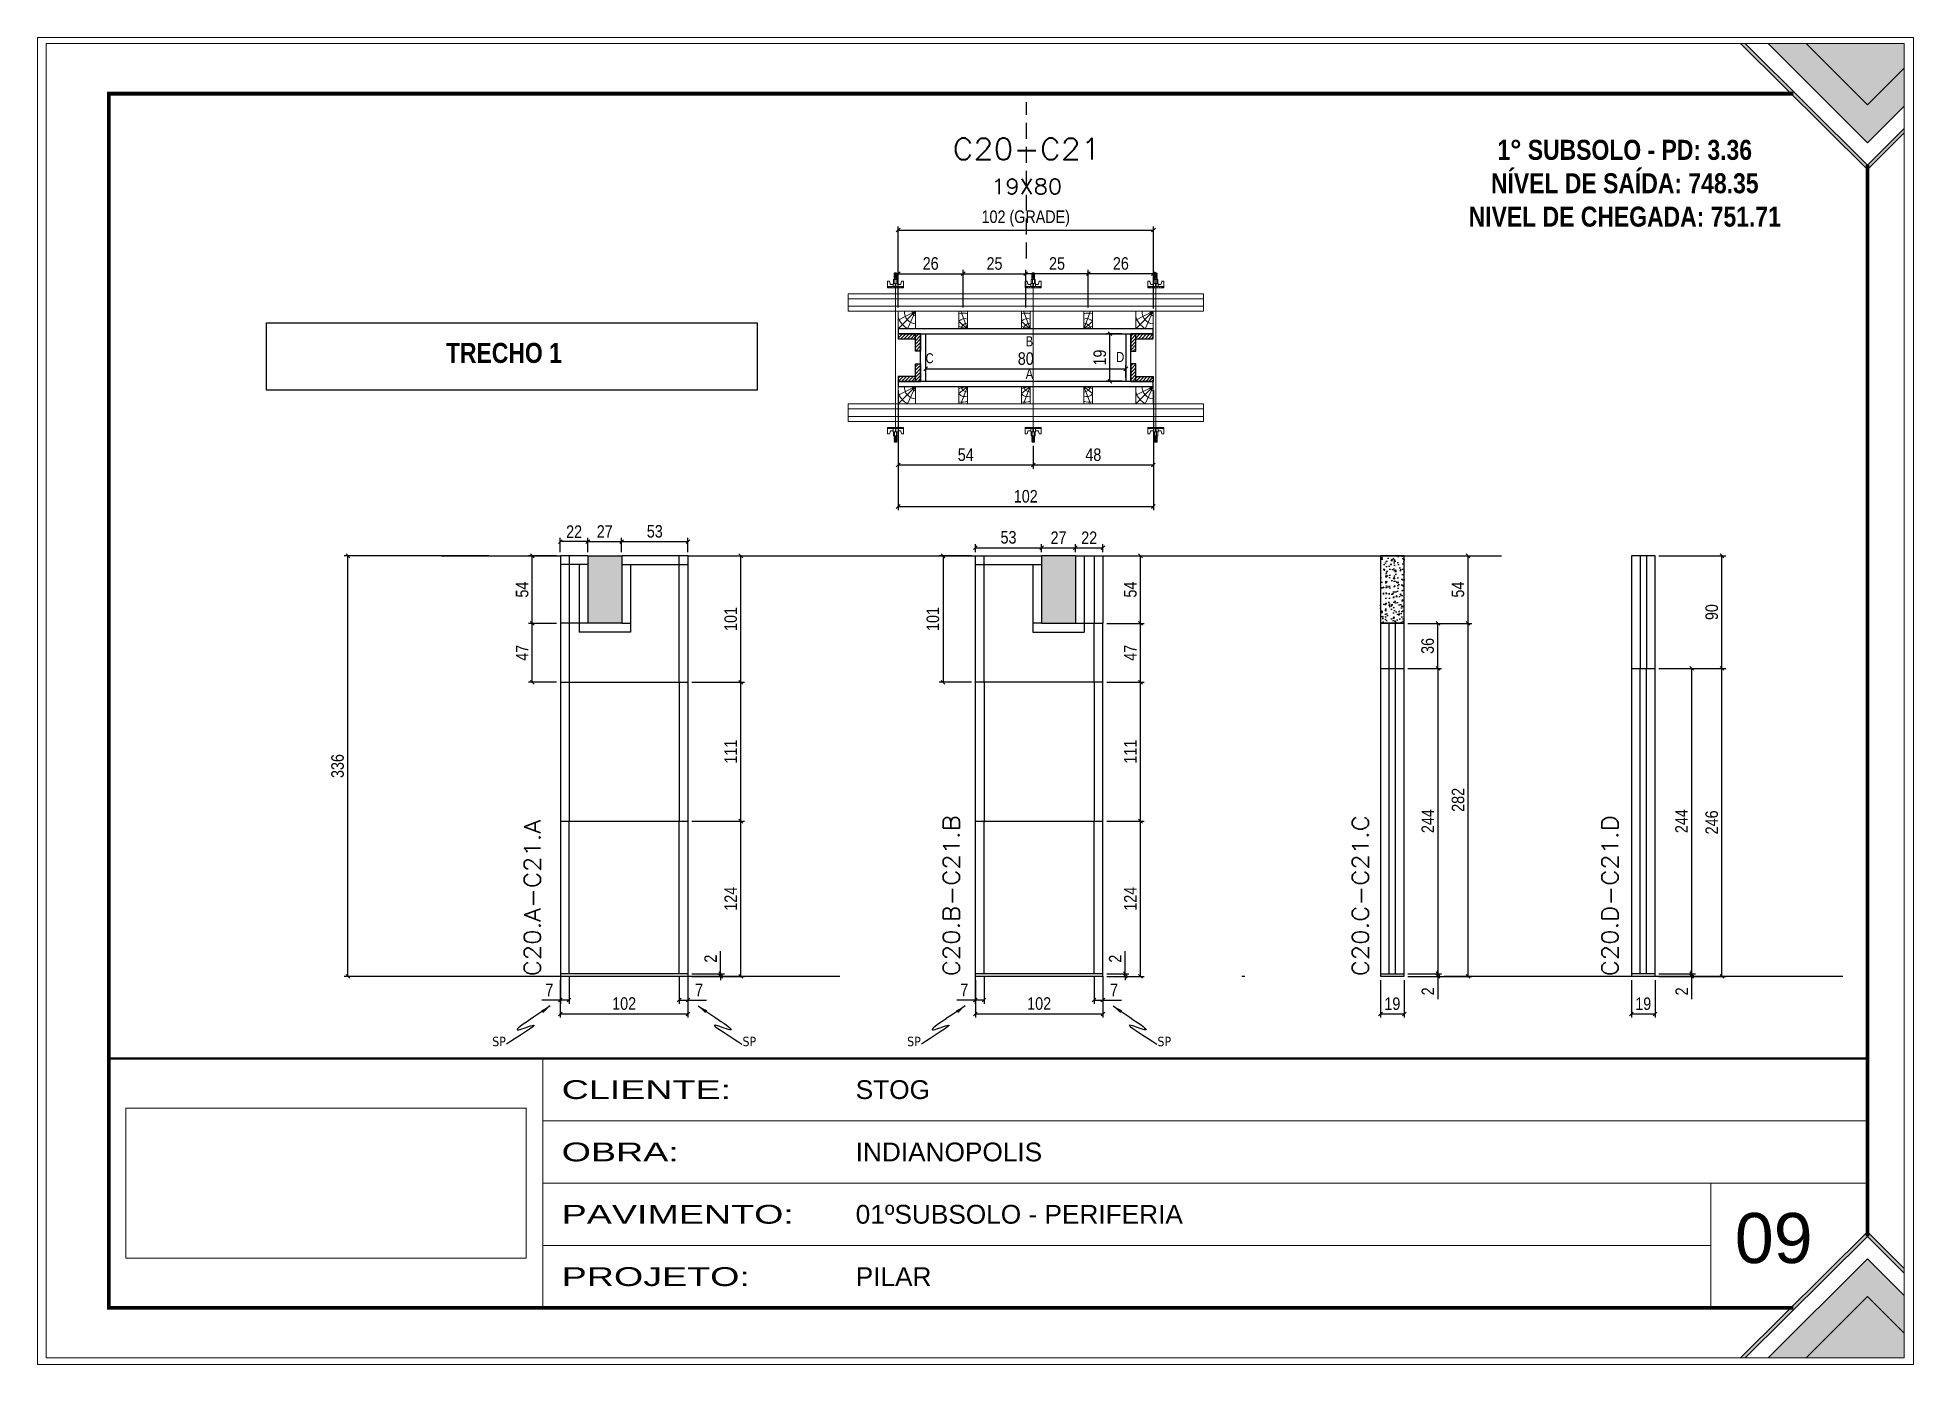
# Paper-space layout '. (9)' of a CAD drawing. Extents: x 303 to 600, y -8 to 202.
# The model-space entities are those that its viewports show. They can reach past a viewport. Long polylines and large blocks are cut down to what shows.
import ezdxf
from ezdxf.enums import TextEntityAlignment as Align

# ---------------------------------------------------------------- set-up
doc = ezdxf.new("R2010")
doc.units = 0
for name, pattern in [('CONTINUO', [0]), ('DIVIDE2', [0.625, 0.25, -0.125, 0, -0.125, 0, -0.125]), ('HIDDEN', [0.375, 0.25, -0.125])]:
    doc.linetypes.add(name, pattern=pattern)
for name, color, linetype in [('00 - FELIPE', 2, 'Continuous'), ('COTA', 241, 'Continuous'), ('NOMENCLATURA', 7, 'Continuous'), ('Nível', 160, 'Continuous'), ('Painéis', 200, 'Continuous'), ('PONTALETE', 7, 'Continuous'), ('SARR_2.2x7', 40, 'Continuous'), ('SARRAFO', 251, 'Continuous'), ('TEXTO', 3, 'Continuous'), ('Texto de Titulo', 7, 'Continuous'), ('Texto Qtd Sarr', 242, 'Continuous')]:
    doc.layers.add(name, color=color, linetype=linetype)
for name, color, linetype, lineweight in [('Folhas', 255, 'Continuous', 9), ('Hachura', 251, 'Continuous', 9), ('Madeira', 126, 'Continuous', 18), ('Perfil Metálico', 224, 'Continuous', 18), ('Texto Seção', 7, 'Continuous', 15)]:
    doc.layers.add(name, color=color, linetype=linetype, lineweight=lineweight)
doc.styles.add('ARIAL', font='arial.ttf')
doc.styles.add('COTA TECNICA', font='techl___.ttf', dxfattribs={"height": 10})
doc.styles.add('COTA TECNICA 2X', font='techl___.ttf', dxfattribs={"height": 10})
doc.styles.add('COTA TECNICA-50', font='techl___.ttf', dxfattribs={"height": 10})
doc.styles.add('REGUA-120', font='ROMANS.shx', dxfattribs={"height": 15})
doc.styles.add('ROMANC', font='techb___.ttf', dxfattribs={"height": 2.5})
doc.styles.add('ROMANS', font='romans.shx', dxfattribs={"oblique": 19})
doc.styles.get("Standard").update_dxf_attribs({"font": 'arial.ttf'})
doc.styles.add('Tecnologia', font='')
doc.styles.get('Tecnologia').set_extended_font_data('Forgotten Futurist')
doc.dimstyles.new('COTA PAINEL-50', dxfattribs={"dimtxt": 10, "dimasz": 3, "dimexe": 3, "dimexo": 3, "dimgap": 3, "dimtad": 1, "dimdec": 1, "dimzin": 9, "dimdsep": 46, "dimtxsty": 'COTA TECNICA-50', "dimblk1": 'OBLIQUE', "dimblk2": 'OBLIQUE', "dimsah": 1, "dimcen": 0.9, "dimclrd": 4, "dimclre": 4, "dimclrt": 240, "dimadec": 1, "dimazin": 3, "dimtfac": 1, "dimtdec": 1, "dimtmove": 0, "dimatfit": 3, "dimfxl": 1, "dimtolj": 1, "dimtzin": 12, "dimarcsym": 0})
doc.dimstyles.new('PAINEL', dxfattribs={"dimtxt": 10, "dimasz": 3, "dimexe": 3, "dimexo": 3, "dimgap": 3, "dimtad": 1, "dimdec": 1, "dimzin": 12, "dimdsep": 46, "dimtxsty": 'COTA TECNICA', "dimblk1": 'OBLIQUE', "dimblk2": 'OBLIQUE', "dimsah": 1, "dimcen": 0.9, "dimclrd": 4, "dimclre": 4, "dimclrt": 240, "dimadec": 1, "dimazin": 3, "dimtfac": 1, "dimtdec": 1, "dimtmove": 0, "dimatfit": 3, "dimfxl": 1, "dimtolj": 1, "dimtzin": 12, "dimarcsym": 0})
doc.dimstyles.new('PAINEL-NOVA', dxfattribs={"dimtxt": 10, "dimasz": 3, "dimexe": 3, "dimexo": 3, "dimgap": 3, "dimtad": 1, "dimdec": 1, "dimzin": 12, "dimdsep": 46, "dimtxsty": 'COTA TECNICA', "dimblk1": 'OBLIQUE', "dimblk2": 'OBLIQUE', "dimsah": 1, "dimcen": 0.9, "dimclrd": 4, "dimclre": 4, "dimclrt": 240, "dimadec": 1, "dimazin": 3, "dimtfac": 1, "dimtdec": 1, "dimtix": 1, "dimtmove": 0, "dimatfit": 3, "dimfxl": 1, "dimtolj": 1, "dimtzin": 12, "dimarcsym": 0})
doc.dimstyles.new('SECAO PILAR', dxfattribs={"dimtxt": 10, "dimasz": 3, "dimexe": 3, "dimexo": 3, "dimgap": 3, "dimtad": 1, "dimdec": 1, "dimlfac": 0.5, "dimzin": 12, "dimdsep": 46, "dimtxsty": 'COTA TECNICA 2X', "dimblk1": 'OBLIQUE', "dimblk2": 'OBLIQUE', "dimsah": 1, "dimcen": 0.9, "dimclrd": 256, "dimclre": 256, "dimclrt": 256, "dimadec": 1, "dimazin": 3, "dimtfac": 1, "dimtdec": 1, "dimtmove": 0, "dimatfit": 3, "dimfxl": 1, "dimtolj": 1, "dimtzin": 12, "dimarcsym": 0})
doc.dimstyles.get("Standard").update_dxf_attribs({"dimtxt": 0.18, "dimasz": 0.18, "dimexe": 0.18, "dimexo": 0.0625, "dimgap": 0.09, "dimtad": 0, "dimtih": 1, "dimtoh": 1, "dimdec": 4, "dimzin": 0, "dimdsep": 46, "dimtxsty": 'Standard', "dimcen": 0.09, "dimadec": 0, "dimazin": 0, "dimtfac": 1, "dimtdec": 4, "dimtofl": 0, "dimtmove": 0, "dimatfit": 3, "dimfxl": 1, "dimtolj": 1, "dimtzin": 0, "dimarcsym": 0})
picture_1 = doc.add_image_def('image1.jpg', size_in_pixel=(1600, 599))
pattern_1 = [(46, (2439.2552, -1201.3352), (-1.3703423, 1.3233242), [])]
pattern_2 = [(46, (2439.2552, -1213.3352), (-1.3703423, 1.3233242), [])]
pattern_3 = [(46, (2319.2552, -1201.3352), (-1.3703423, 1.3233242), [])]
pattern_4 = [(46, (2319.2552, -1213.3352), (-1.3703423, 1.3233242), [])]

psp = doc.layouts.new('. (9)')

msp = doc.modelspace()

# ---------------------------------------------------------------- texts
at = {"layer": 'Folhas', "style": 'ARIAL'}
msp.add_text('09', height=40, dxfattribs=at).set_placement((1452.102, -1745.755), align=Align.MIDDLE)
at = {"layer": 'NOMENCLATURA', "linetype": 'Continuous', "ltscale": 30, "width": 0.8}
for s, p in [('B', (854.247, -1033.335)), ('C', (774.255, -1046.836)), ('D', (926.583, -1045.9)), ('A', (854.247, -1059.335))]:
    msp.add_text(s, height=8, dxfattribs=at).set_placement(p)
at = {"layer": 'NOMENCLATURA', "color": 2, "char_height": 16, "attachment_point": 2, "style": 'ROMANC'}
for s, heights, insert in [('1° SUBSOLO - PD: 3.36\\PNÍVEL DE SAÍDA: 748.35\\PNIVEL DE CHEGADA: 751.71', [-74.947], (1333.045, -868.363)), ('TRECHO 1', [-16.959], (437.207, -1030.595))]:
    msp.add_mtext_dynamic_manual_height_columns(s, width=449.07607, gutter_width=1, heights=heights, dxfattribs=dict(at, insert=insert))
at = {"layer": 'Texto Seção', "style": 'REGUA-120', "width": 1.1}
for s, p in [('C20.A-C21.A', (466.421, -1536.651)), ('C20.B-C21.B', (801.305, -1536.651)), ('C20.C-C21.C', (1128.243, -1536.651)), ('C20.D-C21.D', (1327.695, -1536.651))]:
    msp.add_text(s, height=13, rotation=90, dxfattribs=at).set_placement(p)

# ---------------------------------------------------------------- blocks, each defined once
blk = doc.blocks.new('9999999999')
at = {"transparency": 33554687}
h = blk.add_hatch(color=30, dxfattribs=at)
h.dxf.hatch_style = 1
h.paths.add_polyline_path([(1357.7, 1050), (1354, 1050), (1455.5, 949.3), (1485, 978.7), (1485, 982.3), (1455.5, 953)])
at = {"true_color": 0x000000, "transparency": 33554687}
h = blk.add_hatch(color=18, dxfattribs=at)
h.dxf.hatch_style = 1
h.paths.add_polyline_path([(1406.6, 1050), (1376.2, 1050), (1455.5, 970.8), (1485, 1000.1), (1485, 1030.4), (1455.5, 1001.1)])
at = {"true_color": 0xff7f00, "transparency": 33554687}
h = blk.add_hatch(color=30, dxfattribs=at)
h.dxf.hatch_style = 1
h.paths.add_polyline_path([(1485, 1030.4), (1485, 1050), (1406.6, 1050), (1455.5, 1001.1)])
at = {"transparency": 33554687}
h = blk.add_hatch(color=30, dxfattribs=at)
h.dxf.hatch_style = 1
h.paths.add_polyline_path([(1357.7, 0), (1354, 0), (1455.5, 100.7), (1485, 71.3), (1485, 67.7), (1455.5, 97)])
at = {"true_color": 0x000000, "transparency": 33554687}
h = blk.add_hatch(color=18, dxfattribs=at)
h.dxf.hatch_style = 1
h.paths.add_polyline_path([(1406.6, 0), (1376.2, 0), (1455.5, 79.2), (1485, 49.9), (1485, 19.6), (1455.5, 48.9)])
at = {"true_color": 0xff7f00, "transparency": 33554687}
h = blk.add_hatch(color=30, dxfattribs=at)
h.dxf.hatch_style = 1
h.paths.add_polyline_path([(1485, 19.6), (1485, 0), (1406.6, 0), (1455.5, 48.9)])
at = {"color": 30, "linetype": 'CONTINUO'}
for p, q in [((396.9, 40), (396.9, 239.2)), ((396.9, 189.4), (1455.5, 189.4)), ((396.9, 139.6), (1455.5, 139.6)), ((1330.4, 139.6), (1330.4, 40)), ((396.9, 89.8), (1330.4, 89.8))]:
    blk.add_line(p, q, dxfattribs=at)
at = {"color": 30, "transparency": 33554687}
for points in [[(1485, 978.7), (1455.5, 949.3), (1354, 1050)], [(1485, 982.3), (1455.5, 953), (1357.7, 1050)], [(1376.2, 1050), (1455.5, 970.8), (1485, 1000.1)], [(1406.6, 1050), (1455.5, 1001.1), (1485, 1030.4)], [(1485, 71.3), (1455.5, 100.7), (1354, 0)], [(1485, 67.7), (1455.5, 97), (1357.7, 0)], [(1376.2, 0), (1455.5, 79.2), (1485, 49.9)], [(1406.6, 0), (1455.5, 48.9), (1485, 19.6)]]:
    blk.add_lwpolyline(points, dxfattribs=at)
at = {"color": 30, "linetype": 'CONTINUO', "const_width": 2}
blk.add_lwpolyline([(1455.5, 97), (1455.5, 239.2), (50, 239.2), (50, 40), (1396.2, 40)], dxfattribs=at)
at = {"layer": 'Folhas'}
blk.add_lwpolyline([(0, 0), (1485, 0), (1485, 1050), (0, 1050)], close=True, dxfattribs=at)
at = {"layer": 'Folhas', "color": 30, "const_width": 3}
for points in [[(1396.2, 1010), (50, 1010), (50, 40), (1396.2, 40)], [(1455.5, 97), (1455.5, 953)]]:
    blk.add_lwpolyline(points, dxfattribs=at)
at = {"layer": 'TEXTO', "color": 7, "style": 'Tecnologia', "width": 1.5}
for s, p in [('CLIENTE:', (411.9, 214.3)), ('OBRA:', (411.9, 164.5)), ('PAVIMENTO:', (411.9, 114.7)), ('PROJETO:', (411.9, 64.9))]:
    blk.add_text(s, height=15, dxfattribs=at).set_placement(p, align=Align.MIDDLE_LEFT)
at = {"layer": 'TEXTO', "color": 7, "linetype": 'Continuous', "ltscale": 5, "style": 'ARIAL'}
for s, p in [('STOG', (646.9, 214.3)), ('INDIANOPOLIS', (646.9, 164.5)), ('01ºSUBSOLO - PERIFERIA', (646.9, 114.7)), ('PILAR', (646.9, 64.9))]:
    blk.add_text(s, height=15, dxfattribs=at).set_placement(p, align=Align.MIDDLE_LEFT)
image = blk.add_image(picture_1, insert=(63.5, 79.7), size_in_units=(320, 119.8))
image.dxf.flags = 7
blk = doc.blocks.new('_Oblique')
at = {"color": 0, "linetype": 'ByBlock', "lineweight": -2}
blk.add_line((-0.5, -0.5), (0.5, 0.5), dxfattribs=at)
blk = doc.blocks.new('*D420')
at = {"layer": 'COTA', "lineweight": -2, "transparency": 16777216}
for p, q in [((752.3, -1068.3), (752.3, -1164.3)), ((956.3, -1068.3), (956.3, -1164.3)), ((752.3, -1161.3), (956.3, -1161.3))]:
    blk.add_line(p, q, dxfattribs=at)
at = {"layer": 'Defpoints', "color": 0, "transparency": 16777216}
for p in [(752.3, -1065.3), (956.3, -1065.3), (956.3, -1161.3)]:
    blk.add_point(p, dxfattribs=at)
at = {"layer": 'COTA', "lineweight": -2, "transparency": 16777216, "xscale": 3, "yscale": 3, "zscale": 3, "rotation": 180}
blk.add_blockref('_Oblique', (752.3, -1161.3), dxfattribs=at)
at = {"layer": 'COTA', "lineweight": -2, "transparency": 16777216, "xscale": 3, "yscale": 3, "zscale": 3}
blk.add_blockref('_Oblique', (956.3, -1161.3), dxfattribs=at)
at = {"layer": 'COTA', "transparency": 16777216, "insert": (854.3, -1153.2), "char_height": 10, "attachment_point": 5, "style": 'COTA TECNICA 2X'}
blk.add_mtext('\\A1;102', dxfattribs=at)
blk = doc.blocks.new('*D421')
at = {"layer": 'COTA', "lineweight": -2, "transparency": 16777216}
for p, q in [((774.3, -1058.3), (774.3, -1048.3)), ((934.3, -1058.3), (934.3, -1048.3)), ((774.3, -1051.3), (934.3, -1051.3))]:
    blk.add_line(p, q, dxfattribs=at)
at = {"layer": 'Defpoints', "color": 0, "transparency": 16777216}
for p in [(774.3, -1061.3), (934.3, -1051.3), (934.3, -1061.3)]:
    blk.add_point(p, dxfattribs=at)
at = {"layer": 'COTA', "lineweight": -2, "transparency": 16777216, "xscale": 3, "yscale": 3, "zscale": 3, "rotation": 180}
blk.add_blockref('_Oblique', (774.3, -1051.3), dxfattribs=at)
at = {"layer": 'COTA', "lineweight": -2, "transparency": 16777216, "xscale": 3, "yscale": 3, "zscale": 3}
blk.add_blockref('_Oblique', (934.3, -1051.3), dxfattribs=at)
at = {"layer": 'COTA', "transparency": 16777216, "insert": (854.3, -1043.2), "char_height": 10, "attachment_point": 5, "style": 'COTA TECNICA 2X'}
blk.add_mtext('\\A1;80', dxfattribs=at)
blk = doc.blocks.new('B1A.E')
at = {"layer": 'Madeira', "linetype": 'ByBlock', "ltscale": 0.05}
for p, q in [((0, 7), (0, 0)), ((0, 7), (0, 0)), ((7, 7), (7, 0)), ((7, 7), (7, 0))]:
    blk.add_line(p, q, dxfattribs=at)
at = {"layer": 'Madeira', "ltscale": 0.05}
for p, q in [((0, 7), (7, 7)), ((7, 7), (0, 0)), ((7, 7), (0, 3.5)), ((7, 7), (3.77, 0)), ((7, 0), (0, 0))]:
    blk.add_line(p, q, dxfattribs=at)
for centre, radius, start, end in [((7.54, 7), 7.87, 196.55279, 242.88446), ((7.08, 6.57), 4.53, 174.48614, 268.95308), ((7.09, 6.61), 1.41, 163.78187, 266.28246)]:
    blk.add_arc(centre, radius, start, end, dxfattribs=at)
blk = doc.blocks.new('B1A.D')
at = {"layer": 'COTA', "linetype": 'ByBlock'}
blk.add_blockref('B1A.E', (-7, 0), dxfattribs=at)
blk = doc.blocks.new('B1B.E')
at = {"layer": 'Madeira', "linetype": 'ByBlock', "ltscale": 0.05}
for p, q in [((0, 0), (0, -7)), ((0, 0), (0, -7)), ((7, 0), (7, -7)), ((7, 0), (7, -7))]:
    blk.add_line(p, q, dxfattribs=at)
at = {"layer": 'Madeira', "ltscale": 0.05}
for p, q in [((0, 0), (7, 0)), ((7, 0), (0, -7)), ((7, 0), (0, -3.5)), ((7, 0), (3.77, -7)), ((7, -7), (0, -7))]:
    blk.add_line(p, q, dxfattribs=at)
for centre, radius, start, end in [((7.08, -0.43), 4.53, 174.48614, 268.95308), ((7.09, -0.39), 1.41, 163.78187, 266.28246), ((7.54, 0), 7.87, 196.55279, 242.88446)]:
    blk.add_arc(centre, radius, start, end, dxfattribs=at)
blk = doc.blocks.new('B1B.D')
at = {"layer": 'Madeira', "linetype": 'ByBlock', "ltscale": 0.05}
for p, q in [((-7, 0), (-7, -7)), ((-7, 0), (-7, -7)), ((0, 0), (0, -7)), ((0, 0), (0, -7))]:
    blk.add_line(p, q, dxfattribs=at)
at = {"layer": 'Madeira', "ltscale": 0.05}
for p, q in [((-7, 0), (0, 0)), ((0, 0), (-7, -7)), ((0, 0), (-7, -3.5)), ((0, -7), (-7, -7)), ((0, 0), (-3.23, -7))]:
    blk.add_line(p, q, dxfattribs=at)
for centre, radius, start, end in [((0.54, 0), 7.87, 196.55279, 242.88446), ((0.08, -0.44), 4.53, 174.48614, 268.95308), ((0.09, -0.39), 1.41, 163.78187, 266.28246)]:
    blk.add_arc(centre, radius, start, end, dxfattribs=at)
blk = doc.blocks.new('*D422')
at = {"layer": 'COTA', "lineweight": -2, "transparency": 16777216}
for p, q in [((752.3, -997.5), (752.3, -937.5)), ((752.3, -940.5), (956.4, -940.5)), ((956.4, -1003.1), (956.4, -937.5))]:
    blk.add_line(p, q, dxfattribs=at)
at = {"layer": 'Defpoints', "color": 0, "transparency": 16777216}
for p in [(956.4, -940.5), (752.3, -1000.5), (956.4, -1006.1)]:
    blk.add_point(p, dxfattribs=at)
at = {"layer": 'COTA', "lineweight": -2, "transparency": 16777216, "xscale": 3, "yscale": 3, "zscale": 3, "rotation": 180}
blk.add_blockref('_Oblique', (752.3, -940.5), dxfattribs=at)
at = {"layer": 'COTA', "lineweight": -2, "transparency": 16777216, "xscale": 3, "yscale": 3, "zscale": 3}
blk.add_blockref('_Oblique', (956.4, -940.5), dxfattribs=at)
at = {"layer": 'COTA', "transparency": 16777216, "insert": (854.3, -931.3), "char_height": 10, "attachment_point": 5, "style": 'COTA TECNICA 2X'}
blk.add_mtext('\\A1;102 (GRADE)', dxfattribs=at)
blk = doc.blocks.new('MEIO PONTALETE')
at = {"layer": 'Madeira'}
for q in [(2.71, 7), (3.5, 2.88), (3.5, 0.87)]:
    blk.add_line((0, 0), q, dxfattribs=at)
blk.add_lwpolyline([(0, 0), (3.5, 0), (3.5, 7), (0, 7)], close=True, dxfattribs=at)
for centre, radius, start, end in [((2.04, 0.06), 6.23, 76.44987, 109.09128), ((1.09, 0.9), 3.19, 40.90626, 109.98471), ((-0.21, -0.78), 3.09, 14.63219, 86.0383)]:
    blk.add_arc(centre, radius, start, end, dxfattribs=at)
blk = doc.blocks.new('BLOCK 2')
at = {"layer": 'PONTALETE', "color": 1, "xscale": -2, "yscale": 2, "zscale": 2}
blk.add_blockref('MEIO PONTALETE', (131231.1, 34114), dxfattribs=at)
blk = doc.blocks.new('A2')
at = {"layer": 'COTA', "linetype": 'ByBlock'}
blk.add_blockref('BLOCK 2', (-131205.2, -34118.6), dxfattribs=at)
blk = doc.blocks.new('B2A')
at = {"layer": 'COTA', "linetype": 'ByBlock', "xscale": 10, "yscale": 10, "zscale": 10}
blk.add_blockref('A2', (-188, 46), dxfattribs=at)
blk = doc.blocks.new('B2A.E')
at = {"layer": 'COTA', "linetype": 'ByBlock', "xscale": 0.0500087437017069, "yscale": 0.0500087437017069, "zscale": 0.0500087437017069}
blk.add_blockref('B2A', (0, 0), dxfattribs=at)
blk = doc.blocks.new('B2B.E')
at = {"layer": 'COTA', "linetype": 'ByBlock'}
blk.add_blockref('B2A.E', (0, -7), dxfattribs=at)
blk = doc.blocks.new('*D423')
at = {"layer": 'COTA', "lineweight": -2, "transparency": 16777216}
for p, q in [((752.3, -1002.3), (752.3, -972.3)), ((804.3, -1002.3), (804.3, -972.3)), ((752.3, -975.3), (804.3, -975.3))]:
    blk.add_line(p, q, dxfattribs=at)
at = {"layer": 'Defpoints', "color": 0, "transparency": 16777216}
for p in [(804.3, -975.3), (752.3, -1005.3), (804.3, -1005.3)]:
    blk.add_point(p, dxfattribs=at)
at = {"layer": 'COTA', "lineweight": -2, "transparency": 16777216, "xscale": 3, "yscale": 3, "zscale": 3, "rotation": 180}
blk.add_blockref('_Oblique', (752.3, -975.3), dxfattribs=at)
at = {"layer": 'COTA', "lineweight": -2, "transparency": 16777216, "xscale": 3, "yscale": 3, "zscale": 3}
blk.add_blockref('_Oblique', (804.3, -975.3), dxfattribs=at)
at = {"layer": 'COTA', "transparency": 16777216, "insert": (778.3, -967.2), "char_height": 10, "attachment_point": 5, "style": 'COTA TECNICA 2X'}
blk.add_mtext('\\A1;26', dxfattribs=at)
blk = doc.blocks.new('C')
at = {"layer": 'Hachura', "color": 0}
for p, q in [((0, 3.22), (0, -3.22)), ((0.45, 3.22), (0, 3.22)), ((0.46, 3.16), (0, 3.16)), ((0.46, 3.05), (0, 3.05)), ((0.46, 2.88), (0, 2.88)), ((0, 2.75), (0, -1.16)), ((0.46, 2.65), (0, 2.65)), ((0.46, 2.23), (0, 2.23)), ((0.46, 1.51), (0, 1.51)), ((0.39, 0.49), (0.17, 0.49)), ((0.45, -3.23), (0.45, 3.22)), ((0.45, 3.22), (2.58, 3.22)), ((1.74, 0.97), (0.45, 0.97)), ((1.45, 0.1), (0.45, 0.1)), ((1.35, 1.94), (1.35, 0.96)), ((2.58, 2.39), (1.47, 2.09)), ((1.74, -0.97), (1.74, 0.97)), ((1.74, 0.97), (1.74, 0.84)), ((1.74, 0.97), (1.74, 0.84)), ((1.74, 0.84), (3.35, 0.84)), ((3.35, 0.45), (1.74, 0.45)), ((2.58, 3.22), (2.58, 2.39)), ((3.32, 0.84), (3.32, -0.84)), ((3.35, 0.84), (3.35, -0.84)), ((3.68, 0.45), (3.35, 0.45)), ((3.84, -0.52), (3.35, 0.45)), ((3.35, 0.06), (3.67, -0.57)), ((3.68, 0.45), (4.16, -0.52)), ((3.72, 0.5), (4.25, -0.57)), ((4.37, -0.55), (3.83, 0.53)), ((4.15, 0.45), (3.93, 0.45)), ((4.42, -0.52), (3.93, 0.45)), ((4.15, 0.45), (4.26, 0.45)), ((4.26, 0.45), (4.74, -0.52)), ((4.3, 0.5), (4.83, -0.57)), ((4.95, -0.55), (4.41, 0.53)), ((4.51, 0.45), (4.84, 0.45)), ((5, -0.52), (4.51, 0.45)), ((4.84, 0.45), (5.32, -0.52)), ((4.88, 0.5), (5.41, -0.57)), ((5.53, -0.55), (4.99, 0.53)), ((5.58, -0.52), (5.09, 0.45)), ((5.42, 0.45), (5.09, 0.45)), ((5.58, -0.52), (5.09, 0.45)), ((5.42, 0.45), (5.74, -0.19)), ((5.46, 0.5), (5.74, -0.07)), ((5.74, 0.19), (5.57, 0.53)), ((5.74, 0.32), (5.68, 0.45)), ((5.68, 0.45), (5.74, 0.45)), ((5.74, 0.45), (5.9, 0.29)), ((5.74, 0.45), (5.74, -0.52)), ((5.9, -0.36), (5.9, 0.29)), ((0.45, 0), (0, 0)), ((0.46, -1.52), (0, -1.52)), ((0.46, -2.23), (0, -2.23)), ((0.46, -2.65), (0, -2.65)), ((0.46, -2.88), (0, -2.88)), ((0.46, -3.05), (0, -3.05)), ((0.46, -3.16), (0, -3.16)), ((0, -3.22), (2.57, -3.22)), ((0.08, -0.48), (0.29, -0.48)), ((0.29, -0.48), (0.4, -0.48)), ((0.45, 0), (0.45, -0.97)), ((0.45, -0.16), (1.45, -0.16)), ((0.45, -0.65), (0.45, -0.32)), ((0.45, -3.23), (0.45, -0.65)), ((0.45, -0.97), (1.74, -0.97)), ((1.35, -1.94), (1.35, -0.97)), ((2.58, -2.39), (1.47, -2.1)), ((3.35, -0.32), (1.74, -0.32)), ((3.35, -0.84), (1.74, -0.84)), ((2.58, -3.23), (2.58, -2.39)), ((3.35, -0.07), (3.58, -0.52)), ((3.35, -0.52), (3.58, -0.52)), ((3.84, -0.52), (4.16, -0.52)), ((4.42, -0.52), (4.74, -0.52)), ((4.63, -0.52), (4.74, -0.52)), ((5, -0.52), (5.32, -0.52)), ((5.58, -0.52), (5.74, -0.52)), ((5.74, -0.52), (5.9, -0.36)), ((5.74, -0.52), (5.74, -0.52))]:
    blk.add_line(p, q, dxfattribs=at)
for centre, radius, start, end in [((1.52, 1.94), 0.161, 104.74356, 180), ((1.44, -0.03), 0.129, 272.69497, 87.30503), ((3.81, 0.39), 0.143, 25.56881, 154.43119), ((4.39, 0.39), 0.143, 25.56881, 154.43119), ((4.97, 0.39), 0.143, 25.56881, 154.43119), ((5.55, 0.39), 0.143, 25.56881, 154.43119), ((0.17, -0.37), 0.174, 221.74404, 317.85924), ((1.52, -1.94), 0.161, 180, 255.25644), ((3.71, -0.4), 0.174, 222.14076, 318.25596), ((4.29, -0.4), 0.174, 222.14076, 318.25596), ((4.87, -0.4), 0.174, 222.14076, 318.25596), ((5.45, -0.4), 0.174, 222.14076, 318.25596), ((5.61, -0.4), 0.174, 317.85924, 318.25596)]:
    blk.add_arc(centre, radius, start, end, dxfattribs=at)
blk = doc.blocks.new('PAR.CIM')
at = {"layer": 'Hachura', "linetype": 'Continuous', "xscale": -1, "rotation": 270}
blk.add_blockref('C', (0, 0), dxfattribs=at)
blk = doc.blocks.new('PAR.BAI')
at = {"layer": 'Hachura', "linetype": 'Continuous', "xscale": -1, "rotation": 90}
blk.add_blockref('C', (0, 0), dxfattribs=at)
blk = doc.blocks.new('*D424')
at = {"layer": 'COTA', "lineweight": -2, "transparency": 16777216}
for p, q in [((752.3, -1096.3), (752.3, -1131.1)), ((860.3, -1112.9), (860.3, -1131.1)), ((752.3, -1128.1), (860.3, -1128.1))]:
    blk.add_line(p, q, dxfattribs=at)
at = {"layer": 'Defpoints', "color": 0, "transparency": 16777216}
for p in [(752.3, -1093.3), (860.3, -1109.9), (860.3, -1128.1)]:
    blk.add_point(p, dxfattribs=at)
at = {"layer": 'COTA', "lineweight": -2, "transparency": 16777216, "xscale": 3, "yscale": 3, "zscale": 3, "rotation": 180}
blk.add_blockref('_Oblique', (752.3, -1128.1), dxfattribs=at)
at = {"layer": 'COTA', "lineweight": -2, "transparency": 16777216, "xscale": 3, "yscale": 3, "zscale": 3}
blk.add_blockref('_Oblique', (860.3, -1128.1), dxfattribs=at)
at = {"layer": 'COTA', "transparency": 16777216, "insert": (806.3, -1120), "char_height": 10, "attachment_point": 5, "style": 'COTA TECNICA 2X'}
blk.add_mtext('\\A1;54', dxfattribs=at)
blk = doc.blocks.new('*D425')
at = {"layer": 'COTA', "lineweight": -2, "transparency": 16777216}
for p, q in [((860.3, -1112.9), (860.3, -1131.1)), ((956.3, -1112.9), (956.3, -1131.1)), ((860.3, -1128.1), (956.3, -1128.1))]:
    blk.add_line(p, q, dxfattribs=at)
at = {"layer": 'Defpoints', "color": 0, "transparency": 16777216}
for p in [(860.3, -1109.9), (956.3, -1109.9), (956.3, -1128.1)]:
    blk.add_point(p, dxfattribs=at)
at = {"layer": 'COTA', "lineweight": -2, "transparency": 16777216, "xscale": 3, "yscale": 3, "zscale": 3, "rotation": 180}
blk.add_blockref('_Oblique', (860.3, -1128.1), dxfattribs=at)
at = {"layer": 'COTA', "lineweight": -2, "transparency": 16777216, "xscale": 3, "yscale": 3, "zscale": 3}
blk.add_blockref('_Oblique', (956.3, -1128.1), dxfattribs=at)
at = {"layer": 'COTA', "transparency": 16777216, "insert": (908.3, -1120), "char_height": 10, "attachment_point": 5, "style": 'COTA TECNICA 2X'}
blk.add_mtext('\\A1;48', dxfattribs=at)
blk = doc.blocks.new('*D220')
at = {"layer": 'COTA', "color": 4, "linetype": 'Continuous', "lineweight": -2, "ltscale": 30, "transparency": 16777216}
for p, q in [((425.1, -1200.7), (309.5, -1200.7)), ((312.5, -1536.7), (312.5, -1200.7)), ((425.1, -1536.7), (309.5, -1536.7))]:
    blk.add_line(p, q, dxfattribs=at)
at = {"layer": 'Defpoints', "color": 0, "linetype": 'Continuous', "ltscale": 30, "transparency": 16777216}
for p in [(312.5, -1200.7), (428.1, -1200.7), (428.1, -1536.7)]:
    blk.add_point(p, dxfattribs=at)
at = {"layer": 'COTA', "color": 4, "linetype": 'Continuous', "lineweight": -2, "ltscale": 30, "transparency": 16777216, "xscale": 3, "yscale": 3, "zscale": 3}
for p, rotation in [((312.5, -1200.7), 90), ((312.5, -1536.7), 270)]:
    blk.add_blockref('_Oblique', p, dxfattribs=dict(at, rotation=rotation))
at = {"layer": 'COTA', "color": 240, "linetype": 'Continuous', "ltscale": 30, "transparency": 16777216, "insert": (304.3, -1368.7), "char_height": 10, "attachment_point": 5, "rotation": 90, "style": 'COTA TECNICA'}
blk.add_mtext('\\A1;336', dxfattribs=at)
blk = doc.blocks.new('*D221')
at = {"layer": 'COTA', "color": 4, "linetype": 'Continuous', "lineweight": -2, "ltscale": 30, "transparency": 16777216}
for p, q in [((1159.8, -1290.7), (1186.7, -1290.7)), ((1183.7, -1290.7), (1183.7, -1534.7)), ((1159.8, -1534.7), (1186.7, -1534.7))]:
    blk.add_line(p, q, dxfattribs=at)
at = {"layer": 'Defpoints', "color": 0, "linetype": 'Continuous', "ltscale": 30, "transparency": 16777216}
for p in [(1156.8, -1290.7), (1156.8, -1534.7), (1183.7, -1534.7)]:
    blk.add_point(p, dxfattribs=at)
at = {"layer": 'COTA', "color": 4, "linetype": 'Continuous', "lineweight": -2, "ltscale": 30, "transparency": 16777216, "xscale": 3, "yscale": 3, "zscale": 3}
for p, rotation in [((1183.7, -1290.7), 90), ((1183.7, -1534.7), 270)]:
    blk.add_blockref('_Oblique', p, dxfattribs=dict(at, rotation=rotation))
at = {"layer": 'COTA', "color": 240, "linetype": 'Continuous', "ltscale": 30, "transparency": 16777216, "insert": (1175.6, -1412.7), "char_height": 10, "attachment_point": 5, "rotation": 90, "style": 'COTA TECNICA'}
blk.add_mtext('\\A1;244', dxfattribs=at)
blk = doc.blocks.new('*D222')
at = {"layer": 'COTA', "color": 4, "linetype": 'Continuous', "lineweight": -2, "ltscale": 30, "transparency": 16777216}
for p, q in [((1159.8, -1254.7), (1186.7, -1254.7)), ((1183.7, -1290.7), (1183.7, -1254.7)), ((1159.8, -1290.7), (1186.7, -1290.7))]:
    blk.add_line(p, q, dxfattribs=at)
at = {"layer": 'Defpoints', "color": 0, "linetype": 'Continuous', "ltscale": 30, "transparency": 16777216}
for p in [(1156.8, -1254.7), (1183.7, -1254.7), (1156.8, -1290.7)]:
    blk.add_point(p, dxfattribs=at)
at = {"layer": 'COTA', "color": 4, "linetype": 'Continuous', "lineweight": -2, "ltscale": 30, "transparency": 16777216, "xscale": 3, "yscale": 3, "zscale": 3}
for p, rotation in [((1183.7, -1254.7), 90), ((1183.7, -1290.7), 270)]:
    blk.add_blockref('_Oblique', p, dxfattribs=dict(at, rotation=rotation))
at = {"layer": 'COTA', "color": 240, "linetype": 'Continuous', "ltscale": 30, "transparency": 16777216, "insert": (1175.5, -1272.7), "char_height": 10, "attachment_point": 5, "rotation": 90, "style": 'COTA TECNICA'}
blk.add_mtext('\\A1;36', dxfattribs=at)
blk = doc.blocks.new('*D223')
at = {"layer": 'COTA', "color": 4, "linetype": 'Continuous', "lineweight": -2, "ltscale": 30, "transparency": 16777216}
for p, q in [((1360.3, -1290.7), (1389.5, -1290.7)), ((1386.5, -1290.7), (1386.5, -1534.7)), ((1360.3, -1534.7), (1389.5, -1534.7))]:
    blk.add_line(p, q, dxfattribs=at)
at = {"layer": 'Defpoints', "color": 0, "linetype": 'Continuous', "ltscale": 30, "transparency": 16777216}
for p in [(1357.3, -1290.7), (1357.3, -1534.7), (1386.5, -1534.7)]:
    blk.add_point(p, dxfattribs=at)
at = {"layer": 'COTA', "color": 4, "linetype": 'Continuous', "lineweight": -2, "ltscale": 30, "transparency": 16777216, "xscale": 3, "yscale": 3, "zscale": 3}
for p, rotation in [((1386.5, -1290.7), 90), ((1386.5, -1534.7), 270)]:
    blk.add_blockref('_Oblique', p, dxfattribs=dict(at, rotation=rotation))
at = {"layer": 'COTA', "color": 240, "linetype": 'Continuous', "ltscale": 30, "transparency": 16777216, "insert": (1378.4, -1412.7), "char_height": 10, "attachment_point": 5, "rotation": 90, "style": 'COTA TECNICA'}
blk.add_mtext('\\A1;244', dxfattribs=at)
blk = doc.blocks.new('*D224')
at = {"layer": 'COTA', "color": 4, "linetype": 'Continuous', "lineweight": -2, "ltscale": 30, "transparency": 16777216}
for p, q in [((1360.3, -1200.7), (1413.7, -1200.7)), ((1410.7, -1290.7), (1410.7, -1200.7)), ((1360.3, -1290.7), (1413.7, -1290.7))]:
    blk.add_line(p, q, dxfattribs=at)
at = {"layer": 'Defpoints', "color": 0, "linetype": 'Continuous', "ltscale": 30, "transparency": 16777216}
for p in [(1357.3, -1200.7), (1410.7, -1200.7), (1357.3, -1290.7)]:
    blk.add_point(p, dxfattribs=at)
at = {"layer": 'COTA', "color": 4, "linetype": 'Continuous', "lineweight": -2, "ltscale": 30, "transparency": 16777216, "xscale": 3, "yscale": 3, "zscale": 3}
for p, rotation in [((1410.7, -1200.7), 90), ((1410.7, -1290.7), 270)]:
    blk.add_blockref('_Oblique', p, dxfattribs=dict(at, rotation=rotation))
at = {"layer": 'COTA', "color": 240, "linetype": 'Continuous', "ltscale": 30, "transparency": 16777216, "insert": (1402.6, -1245.7), "char_height": 10, "attachment_point": 5, "rotation": 90, "style": 'COTA TECNICA'}
blk.add_mtext('\\A1;90', dxfattribs=at)
blk = doc.blocks.new('*D225')
at = {"layer": 'COTA', "color": 4, "linetype": 'Continuous', "lineweight": -2, "ltscale": 30, "transparency": 16777216}
for p, q in [((610.4, -1534.7), (610.4, -1516.5)), ((587.3, -1534.7), (613.4, -1534.7)), ((587.3, -1536.7), (613.4, -1536.7)), ((610.4, -1536.7), (610.4, -1534.7)), ((610.4, -1536.7), (610.4, -1539.7))]:
    blk.add_line(p, q, dxfattribs=at)
at = {"layer": 'Defpoints', "color": 0, "linetype": 'Continuous', "ltscale": 30, "transparency": 16777216}
for p in [(584.3, -1534.7), (584.3, -1536.7), (610.4, -1534.7)]:
    blk.add_point(p, dxfattribs=at)
at = {"layer": 'COTA', "color": 4, "linetype": 'Continuous', "lineweight": -2, "ltscale": 30, "transparency": 16777216, "xscale": 3, "yscale": 3, "zscale": 3}
for p, rotation in [((610.4, -1534.7), 270), ((610.4, -1536.7), 90)]:
    blk.add_blockref('_Oblique', p, dxfattribs=dict(at, rotation=rotation))
at = {"layer": 'COTA', "color": 240, "linetype": 'Continuous', "ltscale": 30, "transparency": 16777216, "insert": (602.4, -1522.6), "char_height": 10, "attachment_point": 5, "rotation": 90, "style": 'COTA TECNICA'}
blk.add_mtext('\\A1;2', dxfattribs=at)
blk = doc.blocks.new('*D226')
at = {"layer": 'COTA', "color": 4, "linetype": 'Continuous', "lineweight": -2, "ltscale": 30, "transparency": 16777216}
for p, q in [((587.3, -1301.7), (629.6, -1301.7)), ((626.6, -1412.7), (626.6, -1301.7)), ((587.3, -1412.7), (629.6, -1412.7))]:
    blk.add_line(p, q, dxfattribs=at)
at = {"layer": 'Defpoints', "color": 0, "linetype": 'Continuous', "ltscale": 30, "transparency": 16777216}
for p in [(584.3, -1301.7), (626.6, -1301.7), (584.3, -1412.7)]:
    blk.add_point(p, dxfattribs=at)
at = {"layer": 'COTA', "color": 4, "linetype": 'Continuous', "lineweight": -2, "ltscale": 30, "transparency": 16777216, "xscale": 3, "yscale": 3, "zscale": 3}
for p, rotation in [((626.6, -1301.7), 90), ((626.6, -1412.7), 270)]:
    blk.add_blockref('_Oblique', p, dxfattribs=dict(at, rotation=rotation))
at = {"layer": 'COTA', "color": 240, "linetype": 'Continuous', "ltscale": 30, "transparency": 16777216, "insert": (618.5, -1357.2), "char_height": 10, "attachment_point": 5, "rotation": 90, "style": 'COTA TECNICA'}
blk.add_mtext('\\A1;111', dxfattribs=at)
blk = doc.blocks.new('*D227')
at = {"layer": 'COTA', "color": 4, "linetype": 'Continuous', "lineweight": -2, "ltscale": 30, "transparency": 16777216}
for p, q in [((587.3, -1200.7), (629.6, -1200.7)), ((626.6, -1301.7), (626.6, -1200.7)), ((587.3, -1301.7), (629.6, -1301.7))]:
    blk.add_line(p, q, dxfattribs=at)
at = {"layer": 'Defpoints', "color": 0, "linetype": 'Continuous', "ltscale": 30, "transparency": 16777216}
for p in [(584.3, -1200.7), (626.6, -1200.7), (584.3, -1301.7)]:
    blk.add_point(p, dxfattribs=at)
at = {"layer": 'COTA', "color": 4, "linetype": 'Continuous', "lineweight": -2, "ltscale": 30, "transparency": 16777216, "xscale": 3, "yscale": 3, "zscale": 3}
for p, rotation in [((626.6, -1200.7), 90), ((626.6, -1301.7), 270)]:
    blk.add_blockref('_Oblique', p, dxfattribs=dict(at, rotation=rotation))
at = {"layer": 'COTA', "color": 240, "linetype": 'Continuous', "ltscale": 30, "transparency": 16777216, "insert": (618.5, -1251.2), "char_height": 10, "attachment_point": 5, "rotation": 90, "style": 'COTA TECNICA'}
blk.add_mtext('\\A1;101', dxfattribs=at)
blk = doc.blocks.new('*D228')
at = {"layer": 'COTA', "color": 4, "linetype": 'Continuous', "lineweight": -2, "ltscale": 30, "transparency": 16777216}
for p, q in [((587.3, -1412.7), (629.6, -1412.7)), ((626.6, -1536.7), (626.6, -1412.7)), ((587.3, -1536.7), (629.6, -1536.7))]:
    blk.add_line(p, q, dxfattribs=at)
at = {"layer": 'Defpoints', "color": 0, "linetype": 'Continuous', "ltscale": 30, "transparency": 16777216}
for p in [(584.3, -1412.7), (626.6, -1412.7), (584.3, -1536.7)]:
    blk.add_point(p, dxfattribs=at)
at = {"layer": 'COTA', "color": 4, "linetype": 'Continuous', "lineweight": -2, "ltscale": 30, "transparency": 16777216, "xscale": 3, "yscale": 3, "zscale": 3}
for p, rotation in [((626.6, -1412.7), 90), ((626.6, -1536.7), 270)]:
    blk.add_blockref('_Oblique', p, dxfattribs=dict(at, rotation=rotation))
at = {"layer": 'COTA', "color": 240, "linetype": 'Continuous', "ltscale": 30, "transparency": 16777216, "insert": (618.5, -1474.7), "char_height": 10, "attachment_point": 5, "rotation": 90, "style": 'COTA TECNICA'}
blk.add_mtext('\\A1;124', dxfattribs=at)
blk = doc.blocks.new('*D229')
at = {"layer": 'COTA', "color": 4, "linetype": 'Continuous', "lineweight": -2, "ltscale": 30, "transparency": 16777216}
for p, q in [((482.3, -1539.7), (482.3, -1569.7)), ((584.3, -1539.7), (584.3, -1569.7)), ((482.3, -1566.7), (584.3, -1566.7))]:
    blk.add_line(p, q, dxfattribs=at)
at = {"layer": 'Defpoints', "color": 0, "linetype": 'Continuous', "ltscale": 30, "transparency": 16777216}
for p in [(482.3, -1536.7), (584.3, -1536.7), (584.3, -1566.7)]:
    blk.add_point(p, dxfattribs=at)
at = {"layer": 'COTA', "color": 4, "linetype": 'Continuous', "lineweight": -2, "ltscale": 30, "transparency": 16777216, "xscale": 3, "yscale": 3, "zscale": 3, "rotation": 180}
blk.add_blockref('_Oblique', (482.3, -1566.7), dxfattribs=at)
at = {"layer": 'COTA', "color": 4, "linetype": 'Continuous', "lineweight": -2, "ltscale": 30, "transparency": 16777216, "xscale": 3, "yscale": 3, "zscale": 3}
blk.add_blockref('_Oblique', (584.3, -1566.7), dxfattribs=at)
at = {"layer": 'COTA', "color": 240, "linetype": 'Continuous', "ltscale": 30, "transparency": 16777216, "insert": (533.3, -1558.5), "char_height": 10, "attachment_point": 5, "style": 'COTA TECNICA'}
blk.add_mtext('\\A1;102', dxfattribs=at)
blk = doc.blocks.new('*D149')
at = {"layer": 'COTA', "color": 4, "linetype": 'ByBlock', "lineweight": -2, "transparency": 16777216}
for p, q in [((4967.6, 7361.8), (4967.6, 7339.8)), ((4974.6, 7361.8), (4974.6, 7339.8)), ((4967.6, 7342.8), (4952.9, 7342.8)), ((4974.6, 7342.8), (4967.6, 7342.8))]:
    blk.add_line(p, q, dxfattribs=at)
at = {"layer": 'Defpoints', "color": 0, "linetype": 'ByBlock', "transparency": 16777216}
for p in [(4967.6, 7364.8), (4974.6, 7364.8), (4967.6, 7342.8)]:
    blk.add_point(p, dxfattribs=at)
at = {"layer": 'COTA', "color": 4, "linetype": 'ByBlock', "lineweight": -2, "transparency": 16777216, "xscale": 3, "yscale": 3, "zscale": 3, "rotation": 180}
blk.add_blockref('_Oblique', (4967.6, 7342.8), dxfattribs=at)
at = {"layer": 'COTA', "color": 4, "linetype": 'ByBlock', "lineweight": -2, "transparency": 16777216, "xscale": 3, "yscale": 3, "zscale": 3}
blk.add_blockref('_Oblique', (4974.6, 7342.8), dxfattribs=at)
at = {"layer": 'COTA', "color": 240, "linetype": 'ByBlock', "transparency": 16777216, "insert": (4958.8, 7350.9), "char_height": 10, "attachment_point": 5, "style": 'COTA TECNICA'}
blk.add_mtext('\\A1;7', dxfattribs=at)
blk = doc.blocks.new('*D151')
at = {"layer": 'COTA', "color": 4, "linetype": 'ByBlock', "lineweight": -2, "transparency": 16777216}
for p, q in [((131596, 29930.8), (131596, 29908.7)), ((131603, 29930.7), (131603, 29908.7)), ((131596, 29911.7), (131603, 29911.7)), ((131603, 29911.7), (131617.8, 29911.7))]:
    blk.add_line(p, q, dxfattribs=at)
at = {"layer": 'Defpoints', "color": 0, "linetype": 'ByBlock', "transparency": 16777216}
for p in [(131596, 29933.8), (131603, 29933.7), (131603, 29911.7)]:
    blk.add_point(p, dxfattribs=at)
at = {"layer": 'COTA', "color": 4, "linetype": 'ByBlock', "lineweight": -2, "transparency": 16777216, "xscale": 3, "yscale": 3, "zscale": 3, "rotation": 180}
blk.add_blockref('_Oblique', (131596, 29911.7), dxfattribs=at)
at = {"layer": 'COTA', "color": 4, "linetype": 'ByBlock', "lineweight": -2, "transparency": 16777216, "xscale": 3, "yscale": 3, "zscale": 3}
blk.add_blockref('_Oblique', (131603, 29911.7), dxfattribs=at)
at = {"layer": 'COTA', "color": 240, "linetype": 'ByBlock', "transparency": 16777216, "insert": (131611.9, 29919.7), "char_height": 10, "attachment_point": 5, "style": 'COTA TECNICA'}
blk.add_mtext('\\A1;7', dxfattribs=at)
blk = doc.blocks.new('*D230')
at = {"layer": 'COTA', "color": 4, "linetype": 'Continuous', "lineweight": -2, "ltscale": 30, "transparency": 16777216}
for p, q in [((933.8, -1534.7), (933.8, -1516.5)), ((919, -1534.7), (936.8, -1534.7)), ((919, -1536.7), (936.8, -1536.7)), ((933.8, -1536.7), (933.8, -1534.7)), ((933.8, -1536.7), (933.8, -1539.7))]:
    blk.add_line(p, q, dxfattribs=at)
at = {"layer": 'Defpoints', "color": 0, "linetype": 'Continuous', "ltscale": 30, "transparency": 16777216}
for p in [(916, -1534.7), (916, -1536.7), (933.8, -1534.7)]:
    blk.add_point(p, dxfattribs=at)
at = {"layer": 'COTA', "color": 4, "linetype": 'Continuous', "lineweight": -2, "ltscale": 30, "transparency": 16777216, "xscale": 3, "yscale": 3, "zscale": 3}
for p, rotation in [((933.8, -1534.7), 270), ((933.8, -1536.7), 90)]:
    blk.add_blockref('_Oblique', p, dxfattribs=dict(at, rotation=rotation))
at = {"layer": 'COTA', "color": 240, "linetype": 'Continuous', "ltscale": 30, "transparency": 16777216, "insert": (925.8, -1522.6), "char_height": 10, "attachment_point": 5, "rotation": 90, "style": 'COTA TECNICA'}
blk.add_mtext('\\A1;2', dxfattribs=at)
blk = doc.blocks.new('*D231')
at = {"layer": 'COTA', "color": 4, "linetype": 'Continuous', "lineweight": -2, "ltscale": 30, "transparency": 16777216}
for p, q in [((919, -1301.7), (949, -1301.7)), ((946, -1412.7), (946, -1301.7)), ((919, -1412.7), (949, -1412.7))]:
    blk.add_line(p, q, dxfattribs=at)
at = {"layer": 'Defpoints', "color": 0, "linetype": 'Continuous', "ltscale": 30, "transparency": 16777216}
for p in [(916, -1301.7), (946, -1301.7), (916, -1412.7)]:
    blk.add_point(p, dxfattribs=at)
at = {"layer": 'COTA', "color": 4, "linetype": 'Continuous', "lineweight": -2, "ltscale": 30, "transparency": 16777216, "xscale": 3, "yscale": 3, "zscale": 3}
for p, rotation in [((946, -1301.7), 90), ((946, -1412.7), 270)]:
    blk.add_blockref('_Oblique', p, dxfattribs=dict(at, rotation=rotation))
at = {"layer": 'COTA', "color": 240, "linetype": 'Continuous', "ltscale": 30, "transparency": 16777216, "insert": (937.9, -1357.2), "char_height": 10, "attachment_point": 5, "rotation": 90, "style": 'COTA TECNICA'}
blk.add_mtext('\\A1;111', dxfattribs=at)
blk = doc.blocks.new('*D232')
at = {"layer": 'COTA', "color": 4, "linetype": 'Continuous', "lineweight": -2, "ltscale": 30, "transparency": 16777216}
for p, q in [((919, -1200.7), (949, -1200.7)), ((946, -1254.7), (946, -1200.7)), ((919, -1254.7), (949, -1254.7))]:
    blk.add_line(p, q, dxfattribs=at)
at = {"layer": 'Defpoints', "color": 0, "linetype": 'Continuous', "ltscale": 30, "transparency": 16777216}
for p in [(916, -1200.7), (946, -1200.7), (916, -1254.7)]:
    blk.add_point(p, dxfattribs=at)
at = {"layer": 'COTA', "color": 4, "linetype": 'Continuous', "lineweight": -2, "ltscale": 30, "transparency": 16777216, "xscale": 3, "yscale": 3, "zscale": 3}
for p, rotation in [((946, -1200.7), 90), ((946, -1254.7), 270)]:
    blk.add_blockref('_Oblique', p, dxfattribs=dict(at, rotation=rotation))
at = {"layer": 'COTA', "color": 240, "linetype": 'Continuous', "ltscale": 30, "transparency": 16777216, "insert": (937.9, -1227.7), "char_height": 10, "attachment_point": 5, "rotation": 90, "style": 'COTA TECNICA'}
blk.add_mtext('\\A1;54', dxfattribs=at)
blk = doc.blocks.new('*D233')
at = {"layer": 'COTA', "color": 4, "linetype": 'Continuous', "lineweight": -2, "ltscale": 30, "transparency": 16777216}
for p, q in [((919, -1412.7), (949, -1412.7)), ((946, -1536.7), (946, -1412.7)), ((919, -1536.7), (949, -1536.7))]:
    blk.add_line(p, q, dxfattribs=at)
at = {"layer": 'Defpoints', "color": 0, "linetype": 'Continuous', "ltscale": 30, "transparency": 16777216}
for p in [(916, -1412.7), (946, -1412.7), (916, -1536.7)]:
    blk.add_point(p, dxfattribs=at)
at = {"layer": 'COTA', "color": 4, "linetype": 'Continuous', "lineweight": -2, "ltscale": 30, "transparency": 16777216, "xscale": 3, "yscale": 3, "zscale": 3}
for p, rotation in [((946, -1412.7), 90), ((946, -1536.7), 270)]:
    blk.add_blockref('_Oblique', p, dxfattribs=dict(at, rotation=rotation))
at = {"layer": 'COTA', "color": 240, "linetype": 'Continuous', "ltscale": 30, "transparency": 16777216, "insert": (937.9, -1474.7), "char_height": 10, "attachment_point": 5, "rotation": 90, "style": 'COTA TECNICA'}
blk.add_mtext('\\A1;124', dxfattribs=at)
blk = doc.blocks.new('*D234')
at = {"layer": 'COTA', "color": 4, "linetype": 'Continuous', "lineweight": -2, "ltscale": 30, "transparency": 16777216}
for p, q in [((814, -1539.7), (814, -1569.7)), ((916, -1539.7), (916, -1569.7)), ((814, -1566.7), (916, -1566.7))]:
    blk.add_line(p, q, dxfattribs=at)
at = {"layer": 'Defpoints', "color": 0, "linetype": 'Continuous', "ltscale": 30, "transparency": 16777216}
for p in [(814, -1536.7), (916, -1536.7), (916, -1566.7)]:
    blk.add_point(p, dxfattribs=at)
at = {"layer": 'COTA', "color": 4, "linetype": 'Continuous', "lineweight": -2, "ltscale": 30, "transparency": 16777216, "xscale": 3, "yscale": 3, "zscale": 3, "rotation": 180}
blk.add_blockref('_Oblique', (814, -1566.7), dxfattribs=at)
at = {"layer": 'COTA', "color": 4, "linetype": 'Continuous', "lineweight": -2, "ltscale": 30, "transparency": 16777216, "xscale": 3, "yscale": 3, "zscale": 3}
blk.add_blockref('_Oblique', (916, -1566.7), dxfattribs=at)
at = {"layer": 'COTA', "color": 240, "linetype": 'Continuous', "ltscale": 30, "transparency": 16777216, "insert": (865, -1558.5), "char_height": 10, "attachment_point": 5, "style": 'COTA TECNICA'}
blk.add_mtext('\\A1;102', dxfattribs=at)
blk = doc.blocks.new('*D235')
at = {"layer": 'COTA', "color": 4, "linetype": 'Continuous', "lineweight": -2, "ltscale": 30, "transparency": 16777216}
for p, q in [((1159.8, -1534.7), (1186.7, -1534.7)), ((1159.8, -1536.7), (1186.7, -1536.7)), ((1183.7, -1534.7), (1183.7, -1531.7)), ((1183.7, -1534.7), (1183.7, -1536.7)), ((1183.7, -1536.7), (1183.7, -1554.8))]:
    blk.add_line(p, q, dxfattribs=at)
at = {"layer": 'Defpoints', "color": 0, "linetype": 'Continuous', "ltscale": 30, "transparency": 16777216}
for p in [(1156.8, -1534.7), (1156.8, -1536.7), (1183.7, -1534.7)]:
    blk.add_point(p, dxfattribs=at)
at = {"layer": 'COTA', "color": 4, "linetype": 'Continuous', "lineweight": -2, "ltscale": 30, "transparency": 16777216, "xscale": 3, "yscale": 3, "zscale": 3}
for p, rotation in [((1183.7, -1534.7), 270), ((1183.7, -1536.7), 90)]:
    blk.add_blockref('_Oblique', p, dxfattribs=dict(at, rotation=rotation))
at = {"layer": 'COTA', "color": 240, "linetype": 'Continuous', "ltscale": 30, "transparency": 16777216, "insert": (1175.7, -1548.7), "char_height": 10, "attachment_point": 5, "rotation": 90, "style": 'COTA TECNICA'}
blk.add_mtext('\\A1;2', dxfattribs=at)
blk = doc.blocks.new('*D236')
at = {"layer": 'COTA', "color": 4, "linetype": 'Continuous', "lineweight": -2, "ltscale": 30, "transparency": 16777216}
for p, q in [((1159.8, -1254.7), (1210.8, -1254.7)), ((1207.8, -1536.7), (1207.8, -1254.7)), ((1159.8, -1536.7), (1210.8, -1536.7))]:
    blk.add_line(p, q, dxfattribs=at)
at = {"layer": 'Defpoints', "color": 0, "linetype": 'Continuous', "ltscale": 30, "transparency": 16777216}
for p in [(1156.8, -1254.7), (1207.8, -1254.7), (1156.8, -1536.7)]:
    blk.add_point(p, dxfattribs=at)
at = {"layer": 'COTA', "color": 4, "linetype": 'Continuous', "lineweight": -2, "ltscale": 30, "transparency": 16777216, "xscale": 3, "yscale": 3, "zscale": 3}
for p, rotation in [((1207.8, -1254.7), 90), ((1207.8, -1536.7), 270)]:
    blk.add_blockref('_Oblique', p, dxfattribs=dict(at, rotation=rotation))
at = {"layer": 'COTA', "color": 240, "linetype": 'Continuous', "ltscale": 30, "transparency": 16777216, "insert": (1199.8, -1395.7), "char_height": 10, "attachment_point": 5, "rotation": 90, "style": 'COTA TECNICA'}
blk.add_mtext('\\A1;282', dxfattribs=at)
blk = doc.blocks.new('*D237')
at = {"layer": 'COTA', "color": 4, "linetype": 'Continuous', "lineweight": -2, "ltscale": 30, "transparency": 16777216}
for p, q in [((1159.8, -1200.7), (1210.8, -1200.7)), ((1207.8, -1254.7), (1207.8, -1200.7)), ((1159.8, -1254.7), (1210.8, -1254.7))]:
    blk.add_line(p, q, dxfattribs=at)
at = {"layer": 'Defpoints', "color": 0, "linetype": 'Continuous', "ltscale": 30, "transparency": 16777216}
for p in [(1156.8, -1200.7), (1207.8, -1200.7), (1156.8, -1254.7)]:
    blk.add_point(p, dxfattribs=at)
at = {"layer": 'COTA', "color": 4, "linetype": 'Continuous', "lineweight": -2, "ltscale": 30, "transparency": 16777216, "xscale": 3, "yscale": 3, "zscale": 3}
for p, rotation in [((1207.8, -1200.7), 90), ((1207.8, -1254.7), 270)]:
    blk.add_blockref('_Oblique', p, dxfattribs=dict(at, rotation=rotation))
at = {"layer": 'COTA', "color": 240, "linetype": 'Continuous', "ltscale": 30, "transparency": 16777216, "insert": (1199.7, -1227.7), "char_height": 10, "attachment_point": 5, "rotation": 90, "style": 'COTA TECNICA'}
blk.add_mtext('\\A1;54', dxfattribs=at)
blk = doc.blocks.new('*D238')
at = {"layer": 'COTA', "color": 4, "linetype": 'Continuous', "lineweight": -2, "ltscale": 30, "transparency": 16777216}
for p, q in [((1137.8, -1539.7), (1137.8, -1569.7)), ((1156.8, -1539.7), (1156.8, -1569.7)), ((1137.8, -1566.7), (1156.8, -1566.7))]:
    blk.add_line(p, q, dxfattribs=at)
at = {"layer": 'Defpoints', "color": 0, "linetype": 'Continuous', "ltscale": 30, "transparency": 16777216}
for p in [(1137.8, -1536.7), (1156.8, -1536.7), (1156.8, -1566.7)]:
    blk.add_point(p, dxfattribs=at)
at = {"layer": 'COTA', "color": 4, "linetype": 'Continuous', "lineweight": -2, "ltscale": 30, "transparency": 16777216, "xscale": 3, "yscale": 3, "zscale": 3, "rotation": 180}
blk.add_blockref('_Oblique', (1137.8, -1566.7), dxfattribs=at)
at = {"layer": 'COTA', "color": 4, "linetype": 'Continuous', "lineweight": -2, "ltscale": 30, "transparency": 16777216, "xscale": 3, "yscale": 3, "zscale": 3}
blk.add_blockref('_Oblique', (1156.8, -1566.7), dxfattribs=at)
at = {"layer": 'COTA', "color": 240, "linetype": 'Continuous', "ltscale": 30, "transparency": 16777216, "insert": (1147.3, -1558.6), "char_height": 10, "attachment_point": 5, "style": 'COTA TECNICA'}
blk.add_mtext('\\A1;19', dxfattribs=at)
blk = doc.blocks.new('*D239')
at = {"layer": 'COTA', "color": 4, "linetype": 'Continuous', "lineweight": -2, "ltscale": 30, "transparency": 16777216}
for p, q in [((1360.3, -1534.7), (1389.5, -1534.7)), ((1360.3, -1536.7), (1389.5, -1536.7)), ((1386.5, -1534.7), (1386.5, -1531.7)), ((1386.5, -1534.7), (1386.5, -1536.7)), ((1386.5, -1536.7), (1386.5, -1554.8))]:
    blk.add_line(p, q, dxfattribs=at)
at = {"layer": 'Defpoints', "color": 0, "linetype": 'Continuous', "ltscale": 30, "transparency": 16777216}
for p in [(1357.3, -1534.7), (1357.3, -1536.7), (1386.5, -1534.7)]:
    blk.add_point(p, dxfattribs=at)
at = {"layer": 'COTA', "color": 4, "linetype": 'Continuous', "lineweight": -2, "ltscale": 30, "transparency": 16777216, "xscale": 3, "yscale": 3, "zscale": 3}
for p, rotation in [((1386.5, -1534.7), 270), ((1386.5, -1536.7), 90)]:
    blk.add_blockref('_Oblique', p, dxfattribs=dict(at, rotation=rotation))
at = {"layer": 'COTA', "color": 240, "linetype": 'Continuous', "ltscale": 30, "transparency": 16777216, "insert": (1378.5, -1548.7), "char_height": 10, "attachment_point": 5, "rotation": 90, "style": 'COTA TECNICA'}
blk.add_mtext('\\A1;2', dxfattribs=at)
blk = doc.blocks.new('*D240')
at = {"layer": 'COTA', "color": 4, "linetype": 'Continuous', "lineweight": -2, "ltscale": 30, "transparency": 16777216}
for p, q in [((1360.3, -1290.7), (1413.7, -1290.7)), ((1410.7, -1536.7), (1410.7, -1290.7)), ((1360.3, -1536.7), (1413.7, -1536.7))]:
    blk.add_line(p, q, dxfattribs=at)
at = {"layer": 'Defpoints', "color": 0, "linetype": 'Continuous', "ltscale": 30, "transparency": 16777216}
for p in [(1357.3, -1290.7), (1410.7, -1290.7), (1357.3, -1536.7)]:
    blk.add_point(p, dxfattribs=at)
at = {"layer": 'COTA', "color": 4, "linetype": 'Continuous', "lineweight": -2, "ltscale": 30, "transparency": 16777216, "xscale": 3, "yscale": 3, "zscale": 3}
for p, rotation in [((1410.7, -1290.7), 90), ((1410.7, -1536.7), 270)]:
    blk.add_blockref('_Oblique', p, dxfattribs=dict(at, rotation=rotation))
at = {"layer": 'COTA', "color": 240, "linetype": 'Continuous', "ltscale": 30, "transparency": 16777216, "insert": (1402.6, -1413.7), "char_height": 10, "attachment_point": 5, "rotation": 90, "style": 'COTA TECNICA'}
blk.add_mtext('\\A1;246', dxfattribs=at)
blk = doc.blocks.new('*D241')
at = {"layer": 'COTA', "color": 4, "linetype": 'Continuous', "lineweight": -2, "ltscale": 30, "transparency": 16777216}
for p, q in [((1338.3, -1539.7), (1338.3, -1569.7)), ((1357.3, -1539.7), (1357.3, -1569.7)), ((1338.3, -1566.7), (1357.3, -1566.7))]:
    blk.add_line(p, q, dxfattribs=at)
at = {"layer": 'Defpoints', "color": 0, "linetype": 'Continuous', "ltscale": 30, "transparency": 16777216}
for p in [(1338.3, -1536.7), (1357.3, -1536.7), (1357.3, -1566.7)]:
    blk.add_point(p, dxfattribs=at)
at = {"layer": 'COTA', "color": 4, "linetype": 'Continuous', "lineweight": -2, "ltscale": 30, "transparency": 16777216, "xscale": 3, "yscale": 3, "zscale": 3, "rotation": 180}
blk.add_blockref('_Oblique', (1338.3, -1566.7), dxfattribs=at)
at = {"layer": 'COTA', "color": 4, "linetype": 'Continuous', "lineweight": -2, "ltscale": 30, "transparency": 16777216, "xscale": 3, "yscale": 3, "zscale": 3}
blk.add_blockref('_Oblique', (1357.3, -1566.7), dxfattribs=at)
at = {"layer": 'COTA', "color": 240, "linetype": 'Continuous', "ltscale": 30, "transparency": 16777216, "insert": (1347.8, -1558.6), "char_height": 10, "attachment_point": 5, "style": 'COTA TECNICA'}
blk.add_mtext('\\A1;19', dxfattribs=at)
blk = doc.blocks.new('*D426')
at = {"layer": 'COTA', "lineweight": -2, "transparency": 16777216}
for p, q in [((931.3, -1023.3), (918.6, -1023.3)), ((921.6, -1061.3), (921.6, -1023.3)), ((931.3, -1061.3), (918.6, -1061.3))]:
    blk.add_line(p, q, dxfattribs=at)
at = {"layer": 'Defpoints', "color": 0, "transparency": 16777216}
for p in [(921.6, -1023.3), (934.3, -1023.3), (934.3, -1061.3)]:
    blk.add_point(p, dxfattribs=at)
at = {"layer": 'COTA', "lineweight": -2, "transparency": 16777216, "xscale": 3, "yscale": 3, "zscale": 3}
for p, rotation in [((921.6, -1023.3), 90), ((921.6, -1061.3), 270)]:
    blk.add_blockref('_Oblique', p, dxfattribs=dict(at, rotation=rotation))
at = {"layer": 'COTA', "transparency": 16777216, "insert": (913.5, -1042.3), "char_height": 10, "attachment_point": 5, "rotation": 90, "style": 'COTA TECNICA 2X'}
blk.add_mtext('\\A1;19', dxfattribs=at)
blk = doc.blocks.new('titulo1')
at = {"layer": 'Defpoints', "color": 252, "linetype": 'HIDDEN', "ltscale": 2}
blk.add_line((0, 0), (0, 125), dxfattribs=at)
at = {"layer": 'Defpoints', "style": 'ROMANS', "oblique": 15}
blk.add_attdef('FOLHA', text='', height=10, dxfattribs=at).set_placement((0, 15.6), align=Align.MIDDLE_CENTER)
at = {"layer": 'Texto Qtd Sarr', "color": 3, "style": 'ROMANS', "oblique": 15}
for tag, height, p in [('TITULO', 17, (0, 71.4)), ('SEÇÃO', 12, (0, 41.5))]:
    blk.add_attdef(tag, text='', height=height, dxfattribs=at).set_placement(p, align=Align.MIDDLE_CENTER)
blk = doc.blocks.new('*D401')
at = {"layer": 'COTA', "lineweight": -2, "transparency": 16777216}
for p, q in [((904.3, -1002.3), (904.3, -972.3)), ((956.3, -1002.3), (956.3, -972.3)), ((956.3, -975.3), (904.3, -975.3))]:
    blk.add_line(p, q, dxfattribs=at)
at = {"layer": 'Defpoints', "color": 0, "transparency": 16777216}
for p in [(904.3, -975.3), (904.3, -1005.3), (956.3, -1005.3)]:
    blk.add_point(p, dxfattribs=at)
at = {"layer": 'COTA', "lineweight": -2, "transparency": 16777216, "xscale": 3, "yscale": 3, "zscale": 3, "rotation": 180}
blk.add_blockref('_Oblique', (904.3, -975.3), dxfattribs=at)
at = {"layer": 'COTA', "lineweight": -2, "transparency": 16777216, "xscale": 3, "yscale": 3, "zscale": 3}
blk.add_blockref('_Oblique', (956.3, -975.3), dxfattribs=at)
at = {"layer": 'COTA', "transparency": 16777216, "insert": (930.3, -967.2), "char_height": 10, "attachment_point": 5, "style": 'COTA TECNICA 2X'}
blk.add_mtext('\\A1;26', dxfattribs=at)
blk = doc.blocks.new('*D402')
at = {"layer": 'COTA', "lineweight": -2, "transparency": 16777216}
for p, q in [((804.3, -1002.3), (804.3, -972.3)), ((854.3, -1002.3), (854.3, -972.3)), ((804.3, -975.3), (854.3, -975.3))]:
    blk.add_line(p, q, dxfattribs=at)
at = {"layer": 'Defpoints', "color": 0, "transparency": 16777216}
for p in [(854.3, -975.3), (804.3, -1005.3), (854.3, -1005.3)]:
    blk.add_point(p, dxfattribs=at)
at = {"layer": 'COTA', "lineweight": -2, "transparency": 16777216, "xscale": 3, "yscale": 3, "zscale": 3, "rotation": 180}
blk.add_blockref('_Oblique', (804.3, -975.3), dxfattribs=at)
at = {"layer": 'COTA', "lineweight": -2, "transparency": 16777216, "xscale": 3, "yscale": 3, "zscale": 3}
blk.add_blockref('_Oblique', (854.3, -975.3), dxfattribs=at)
at = {"layer": 'COTA', "transparency": 16777216, "insert": (829.3, -967.2), "char_height": 10, "attachment_point": 5, "style": 'COTA TECNICA 2X'}
blk.add_mtext('\\A1;25', dxfattribs=at)
blk = doc.blocks.new('*D403')
at = {"layer": 'COTA', "lineweight": -2, "transparency": 16777216}
for p, q in [((854.3, -1002.3), (854.3, -972.3)), ((904.3, -1002.3), (904.3, -972.3)), ((904.3, -975.3), (854.3, -975.3))]:
    blk.add_line(p, q, dxfattribs=at)
at = {"layer": 'Defpoints', "color": 0, "transparency": 16777216}
for p in [(854.3, -975.3), (854.3, -1005.3), (904.3, -1005.3)]:
    blk.add_point(p, dxfattribs=at)
at = {"layer": 'COTA', "lineweight": -2, "transparency": 16777216, "xscale": 3, "yscale": 3, "zscale": 3, "rotation": 180}
blk.add_blockref('_Oblique', (854.3, -975.3), dxfattribs=at)
at = {"layer": 'COTA', "lineweight": -2, "transparency": 16777216, "xscale": 3, "yscale": 3, "zscale": 3}
blk.add_blockref('_Oblique', (904.3, -975.3), dxfattribs=at)
at = {"layer": 'COTA', "transparency": 16777216, "insert": (879.3, -967.2), "char_height": 10, "attachment_point": 5, "style": 'COTA TECNICA 2X'}
blk.add_mtext('\\A1;25', dxfattribs=at)
blk = doc.blocks.new('*D404')
at = {"layer": '00 - FELIPE', "color": 4, "lineweight": -2, "transparency": 16777216}
for p, q in [((919, -1254.7), (949, -1254.7)), ((946, -1301.7), (946, -1254.7)), ((919, -1301.7), (949, -1301.7))]:
    blk.add_line(p, q, dxfattribs=at)
at = {"layer": 'Defpoints', "color": 0, "transparency": 16777216}
for p in [(916, -1254.7), (946, -1254.7), (916, -1301.7)]:
    blk.add_point(p, dxfattribs=at)
at = {"layer": '00 - FELIPE', "color": 4, "lineweight": -2, "transparency": 16777216, "xscale": 3, "yscale": 3, "zscale": 3}
for p, rotation in [((946, -1254.7), 90), ((946, -1301.7), 270)]:
    blk.add_blockref('_Oblique', p, dxfattribs=dict(at, rotation=rotation))
at = {"layer": '00 - FELIPE', "color": 240, "transparency": 16777216, "insert": (937.9, -1278.2), "char_height": 10, "attachment_point": 5, "rotation": 90, "style": 'COTA TECNICA'}
blk.add_mtext('\\A1;47', dxfattribs=at)
blk = doc.blocks.new('*D405')
at = {"layer": '00 - FELIPE', "color": 4, "lineweight": -2, "transparency": 16777216}
for p, q in [((504.3, -1197.7), (504.3, -1186.4)), ((504.3, -1189.4), (531.3, -1189.4)), ((531.3, -1197.7), (531.3, -1186.4))]:
    blk.add_line(p, q, dxfattribs=at)
at = {"layer": 'Defpoints', "color": 0, "transparency": 16777216}
for p in [(531.3, -1189.4), (504.3, -1200.7), (531.3, -1200.7)]:
    blk.add_point(p, dxfattribs=at)
at = {"layer": '00 - FELIPE', "color": 4, "lineweight": -2, "transparency": 16777216, "xscale": 3, "yscale": 3, "zscale": 3, "rotation": 180}
blk.add_blockref('_Oblique', (504.3, -1189.4), dxfattribs=at)
at = {"layer": '00 - FELIPE', "color": 4, "lineweight": -2, "transparency": 16777216, "xscale": 3, "yscale": 3, "zscale": 3}
blk.add_blockref('_Oblique', (531.3, -1189.4), dxfattribs=at)
at = {"layer": '00 - FELIPE', "color": 240, "transparency": 16777216, "insert": (517.8, -1181.3), "char_height": 10, "attachment_point": 5, "style": 'COTA TECNICA'}
blk.add_mtext('\\A1;27', dxfattribs=at)
blk = doc.blocks.new('*D406')
at = {"layer": '00 - FELIPE', "color": 4, "lineweight": -2, "transparency": 16777216}
for p, q in [((531.3, -1197.7), (531.3, -1186.4)), ((531.3, -1189.4), (584.3, -1189.4)), ((584.3, -1197.7), (584.3, -1186.4))]:
    blk.add_line(p, q, dxfattribs=at)
at = {"layer": 'Defpoints', "color": 0, "transparency": 16777216}
for p in [(584.3, -1189.4), (531.3, -1200.7), (584.3, -1200.7)]:
    blk.add_point(p, dxfattribs=at)
at = {"layer": '00 - FELIPE', "color": 4, "lineweight": -2, "transparency": 16777216, "xscale": 3, "yscale": 3, "zscale": 3, "rotation": 180}
blk.add_blockref('_Oblique', (531.3, -1189.4), dxfattribs=at)
at = {"layer": '00 - FELIPE', "color": 4, "lineweight": -2, "transparency": 16777216, "xscale": 3, "yscale": 3, "zscale": 3}
blk.add_blockref('_Oblique', (584.3, -1189.4), dxfattribs=at)
at = {"layer": '00 - FELIPE', "color": 240, "transparency": 16777216, "insert": (557.8, -1181.2), "char_height": 10, "attachment_point": 5, "style": 'COTA TECNICA'}
blk.add_mtext('\\A1;53', dxfattribs=at)
blk = doc.blocks.new('*D407')
at = {"layer": '00 - FELIPE', "color": 4, "lineweight": -2, "transparency": 16777216}
for p, q in [((814, -1197.7), (814, -1191.3)), ((814, -1194.3), (867, -1194.3)), ((867, -1197.7), (867, -1191.3))]:
    blk.add_line(p, q, dxfattribs=at)
at = {"layer": 'Defpoints', "color": 0, "transparency": 16777216}
for p in [(867, -1194.3), (814, -1200.7), (867, -1200.7)]:
    blk.add_point(p, dxfattribs=at)
at = {"layer": '00 - FELIPE', "color": 4, "lineweight": -2, "transparency": 16777216, "xscale": 3, "yscale": 3, "zscale": 3, "rotation": 180}
blk.add_blockref('_Oblique', (814, -1194.3), dxfattribs=at)
at = {"layer": '00 - FELIPE', "color": 4, "lineweight": -2, "transparency": 16777216, "xscale": 3, "yscale": 3, "zscale": 3}
blk.add_blockref('_Oblique', (867, -1194.3), dxfattribs=at)
at = {"layer": '00 - FELIPE', "color": 240, "transparency": 16777216, "insert": (840.5, -1186), "char_height": 10, "attachment_point": 5, "style": 'COTA TECNICA'}
blk.add_mtext('\\A1;53', dxfattribs=at)
blk = doc.blocks.new('*D408')
at = {"layer": '00 - FELIPE', "color": 4, "lineweight": -2, "transparency": 16777216}
for p, q in [((867, -1197.7), (867, -1191.3)), ((867, -1194.3), (894, -1194.3)), ((894, -1197.7), (894, -1191.3))]:
    blk.add_line(p, q, dxfattribs=at)
at = {"layer": 'Defpoints', "color": 0, "transparency": 16777216}
for p in [(894, -1194.3), (867, -1200.7), (894, -1200.7)]:
    blk.add_point(p, dxfattribs=at)
at = {"layer": '00 - FELIPE', "color": 4, "lineweight": -2, "transparency": 16777216, "xscale": 3, "yscale": 3, "zscale": 3, "rotation": 180}
blk.add_blockref('_Oblique', (867, -1194.3), dxfattribs=at)
at = {"layer": '00 - FELIPE', "color": 4, "lineweight": -2, "transparency": 16777216, "xscale": 3, "yscale": 3, "zscale": 3}
blk.add_blockref('_Oblique', (894, -1194.3), dxfattribs=at)
at = {"layer": '00 - FELIPE', "color": 240, "transparency": 16777216, "insert": (880.5, -1186.2), "char_height": 10, "attachment_point": 5, "style": 'COTA TECNICA'}
blk.add_mtext('\\A1;27', dxfattribs=at)
blk = doc.blocks.new('*D484')
at = {"layer": 'COTA', "color": 4, "lineweight": -2, "transparency": 16777216}
for p, q in [((482.3, -1197.7), (482.3, -1186.4)), ((504.3, -1189.4), (482.3, -1189.4)), ((504.3, -1197.7), (504.3, -1186.4))]:
    blk.add_line(p, q, dxfattribs=at)
at = {"layer": 'Defpoints', "color": 0, "transparency": 16777216}
for p in [(482.3, -1189.4), (482.3, -1200.7), (504.3, -1200.7)]:
    blk.add_point(p, dxfattribs=at)
at = {"layer": 'COTA', "color": 4, "lineweight": -2, "transparency": 16777216, "xscale": 3, "yscale": 3, "zscale": 3, "rotation": 180}
blk.add_blockref('_Oblique', (482.3, -1189.4), dxfattribs=at)
at = {"layer": 'COTA', "color": 4, "lineweight": -2, "transparency": 16777216, "xscale": 3, "yscale": 3, "zscale": 3}
blk.add_blockref('_Oblique', (504.3, -1189.4), dxfattribs=at)
at = {"layer": 'COTA', "color": 240, "transparency": 16777216, "insert": (493.3, -1181.4), "char_height": 10, "attachment_point": 5, "style": 'COTA TECNICA-50'}
blk.add_mtext('\\A1;22', dxfattribs=at)
blk = doc.blocks.new('*D485')
at = {"layer": 'COTA', "color": 4, "lineweight": -2, "transparency": 16777216}
for p, q in [((479.3, -1254.7), (456.9, -1254.7)), ((459.9, -1301.7), (459.9, -1254.7)), ((479.3, -1301.7), (456.9, -1301.7))]:
    blk.add_line(p, q, dxfattribs=at)
at = {"layer": 'Defpoints', "color": 0, "transparency": 16777216}
for p in [(459.9, -1254.7), (482.3, -1254.7), (482.3, -1301.7)]:
    blk.add_point(p, dxfattribs=at)
at = {"layer": 'COTA', "color": 4, "lineweight": -2, "transparency": 16777216, "xscale": 3, "yscale": 3, "zscale": 3}
for p, rotation in [((459.9, -1254.7), 90), ((459.9, -1301.7), 270)]:
    blk.add_blockref('_Oblique', p, dxfattribs=dict(at, rotation=rotation))
at = {"layer": 'COTA', "color": 240, "transparency": 16777216, "insert": (451.8, -1278.2), "char_height": 10, "attachment_point": 5, "rotation": 90, "style": 'COTA TECNICA-50'}
blk.add_mtext('\\A1;47', dxfattribs=at)
blk = doc.blocks.new('*D486')
at = {"layer": 'COTA', "color": 4, "lineweight": -2, "transparency": 16777216}
for p, q in [((479.3, -1200.7), (456.9, -1200.7)), ((459.9, -1254.7), (459.9, -1200.7)), ((479.3, -1254.7), (456.9, -1254.7))]:
    blk.add_line(p, q, dxfattribs=at)
at = {"layer": 'Defpoints', "color": 0, "transparency": 16777216}
for p in [(459.9, -1200.7), (482.3, -1200.7), (482.3, -1254.7)]:
    blk.add_point(p, dxfattribs=at)
at = {"layer": 'COTA', "color": 4, "lineweight": -2, "transparency": 16777216, "xscale": 3, "yscale": 3, "zscale": 3}
for p, rotation in [((459.9, -1200.7), 90), ((459.9, -1254.7), 270)]:
    blk.add_blockref('_Oblique', p, dxfattribs=dict(at, rotation=rotation))
at = {"layer": 'COTA', "color": 240, "transparency": 16777216, "insert": (451.8, -1227.7), "char_height": 10, "attachment_point": 5, "rotation": 90, "style": 'COTA TECNICA-50'}
blk.add_mtext('\\A1;54', dxfattribs=at)
blk = doc.blocks.new('*D487')
at = {"layer": 'COTA', "color": 4, "lineweight": -2, "transparency": 16777216}
for p, q in [((894, -1197.7), (894, -1191.3)), ((894, -1194.3), (916, -1194.3)), ((916, -1197.7), (916, -1191.3))]:
    blk.add_line(p, q, dxfattribs=at)
at = {"layer": 'Defpoints', "color": 0, "transparency": 16777216}
for p in [(916, -1194.3), (894, -1200.7), (916, -1200.7)]:
    blk.add_point(p, dxfattribs=at)
at = {"layer": 'COTA', "color": 4, "lineweight": -2, "transparency": 16777216, "xscale": 3, "yscale": 3, "zscale": 3, "rotation": 180}
blk.add_blockref('_Oblique', (894, -1194.3), dxfattribs=at)
at = {"layer": 'COTA', "color": 4, "lineweight": -2, "transparency": 16777216, "xscale": 3, "yscale": 3, "zscale": 3}
blk.add_blockref('_Oblique', (916, -1194.3), dxfattribs=at)
at = {"layer": 'COTA', "color": 240, "transparency": 16777216, "insert": (905, -1186.3), "char_height": 10, "attachment_point": 5, "style": 'COTA TECNICA-50'}
blk.add_mtext('\\A1;22', dxfattribs=at)
blk = doc.blocks.new('*D488')
at = {"layer": 'COTA', "color": 4, "lineweight": -2, "transparency": 16777216}
for p, q in [((811, -1200.7), (785.2, -1200.7)), ((788.2, -1200.7), (788.2, -1301.7)), ((811, -1301.7), (785.2, -1301.7))]:
    blk.add_line(p, q, dxfattribs=at)
at = {"layer": 'Defpoints', "color": 0, "transparency": 16777216}
for p in [(814, -1200.7), (788.2, -1301.7), (814, -1301.7)]:
    blk.add_point(p, dxfattribs=at)
at = {"layer": 'COTA', "color": 4, "lineweight": -2, "transparency": 16777216, "xscale": 3, "yscale": 3, "zscale": 3}
for p, rotation in [((788.2, -1200.7), 90), ((788.2, -1301.7), 270)]:
    blk.add_blockref('_Oblique', p, dxfattribs=dict(at, rotation=rotation))
at = {"layer": 'COTA', "color": 240, "transparency": 16777216, "insert": (780.1, -1251.2), "char_height": 10, "attachment_point": 5, "rotation": 90, "style": 'COTA TECNICA-50'}
blk.add_mtext('\\A1;101', dxfattribs=at)
blk = doc.blocks.new('SLIPTEE')
at = {"layer": 'TEXTO', "color": 0, "insert": (-49.02, -55.13), "char_height": 7.5, "attachment_point": 5}
blk.add_mtext('\\fTahoma|b0|i0|c0|p34;\\C4;SP', dxfattribs=at)
at = {"layer": 'COTA', "linetype": 'ByBlock'}
dim = blk.add_linear_dim(base=(0, -22.02), p1=(7, 0), p2=(0, 0), dimstyle='PAINEL-NOVA', override={"dimarcsym": 1}, dxfattribs=at)
dim.commit()
dim.dimension.update_dxf_attribs({"geometry": '*D149', "text_midpoint": (-8.87, -13.94), "insert": (-4967.62, -7364.82)})
at = {"layer": 'COTA', "path_type": 1}
blk.add_leader([(-8.21, -26.55), (-33.31, -45.71), (-21.61, -42.03), (-43.08, -57.3)], dimstyle='Standard', override={"dimasz": 8}, dxfattribs=at)
blk = doc.blocks.new('sliptD')
at = {"layer": 'TEXTO', "color": 0, "insert": (49.02, -55.13), "char_height": 7.5, "attachment_point": 5}
blk.add_mtext('\\fTahoma|b0|i0|c0|p34;\\C4;SP', dxfattribs=at)
at = {"layer": 'COTA', "linetype": 'ByBlock'}
dim = blk.add_linear_dim(base=(0, -22.02), p1=(-7, 0.07), p2=(0, 0), dimstyle='PAINEL-NOVA', override={"dimarcsym": 1}, dxfattribs=at)
dim.commit()
dim.dimension.update_dxf_attribs({"geometry": '*D151', "text_midpoint": (8.87, -13.94), "insert": (-131603.05, -29933.68)})
at = {"layer": 'COTA', "path_type": 1}
blk.add_leader([(8.21, -26.55), (33.31, -45.71), (21.61, -42.03), (43.08, -57.3)], dimstyle='Standard', override={"dimasz": 8}, dxfattribs=at)
blk = doc.blocks.new('SLIPTDD')
at = {"layer": 'COTA', "linetype": 'ByBlock'}
blk.add_blockref('sliptD', (0, 0), dxfattribs=at)

# ---------------------------------------------------------------- dimensions: what is measured, and where the dimension line sits
at = {"layer": '00 - FELIPE'}
for base, p1, p2, picture, middle in [((531.342, -1189.383), (504.342, -1200.651), (531.342, -1200.651), '*D405', (517.842, -1181.309)), ((584.342, -1189.383), (531.342, -1200.651), (584.342, -1200.651), '*D406', (557.842, -1181.163)), ((866.97, -1194.269), (813.97, -1200.651), (866.97, -1200.651), '*D407', (840.47, -1186.05)), ((893.97, -1194.269), (866.97, -1200.651), (893.97, -1200.651), '*D408', (880.47, -1186.196))]:
    dim = msp.add_linear_dim(base=base, p1=p1, p2=p2, dimstyle='PAINEL', dxfattribs=at)
    dim.commit()
    dim.dimension.update_dxf_attribs({"geometry": picture, "text_midpoint": middle})
dim = msp.add_linear_dim(base=(945.97, -1254.651), p1=(915.97, -1301.651), p2=(915.97, -1254.651), angle=90, dimstyle='PAINEL', dxfattribs=at)
dim.commit()
dim.dimension.update_dxf_attribs({"geometry": '*D404', "text_midpoint": (937.897, -1278.151)})
at = {"layer": 'COTA'}
dim = msp.add_linear_dim(base=(956.438, -940.535), p1=(752.255, -1000.535), p2=(956.438, -1006.121), text='102 (GRADE)', dimstyle='SECAO PILAR', override={"dimtmove": 1}, dxfattribs=at)
dim.commit()
dim.dimension.update_dxf_attribs({"geometry": '*D422', "text_midpoint": (854.347, -931.314)})
for base, p1, p2, picture, middle in [((804.256, -975.335), (752.255, -1005.335), (804.256, -1005.333), '*D423', (778.256, -967.233)), ((854.255, -975.335), (804.256, -1005.333), (854.255, -1005.333), '*D402', (829.256, -967.226)), ((934.255, -1051.335), (774.255, -1061.335), (934.255, -1061.335), '*D421', (854.255, -1043.211)), ((956.255, -1161.32), (752.255, -1065.335), (956.255, -1065.335), '*D420', (854.255, -1153.218)), ((860.323, -1128.135), (752.255, -1093.335), (860.323, -1109.936), '*D424', (806.289, -1120.026)), ((956.255, -1128.135), (860.323, -1109.936), (956.255, -1109.936), '*D425', (908.289, -1120.04))]:
    dim = msp.add_linear_dim(base=base, p1=p1, p2=p2, dimstyle='SECAO PILAR', override={"dimtmove": 1}, dxfattribs=at)
    dim.commit()
    dim.dimension.update_dxf_attribs({"geometry": picture, "text_midpoint": middle})
for base, p1, p2, angle, picture, middle in [((854.258, -975.335), (904.254, -1005.333), (854.258, -1005.333), 180, '*D403', (879.256, -967.226)), ((904.254, -975.335), (956.255, -1005.335), (904.254, -1005.333), 180, '*D401', (930.255, -967.233)), ((921.629, -1023.335), (934.255, -1061.335), (934.255, -1023.335), 90, '*D426', (913.542, -1042.335))]:
    dim = msp.add_linear_dim(base=base, p1=p1, p2=p2, angle=angle, dimstyle='SECAO PILAR', override={"dimtmove": 1}, dxfattribs=at)
    dim.commit()
    dim.dimension.update_dxf_attribs({"geometry": picture, "text_midpoint": middle})
for base, p1, p2, picture, middle in [((482.342, -1189.383), (504.342, -1200.651), (482.342, -1200.651), '*D484', (493.342, -1181.383)), ((915.97, -1194.269), (893.97, -1200.651), (915.97, -1200.651), '*D487', (904.97, -1186.269))]:
    dim = msp.add_linear_dim(base=base, p1=p1, p2=p2, dimstyle='COTA PAINEL-50', dxfattribs=at)
    dim.commit()
    dim.dimension.update_dxf_attribs({"geometry": picture, "text_midpoint": middle})
at = {"layer": 'COTA', "linetype": 'Continuous', "ltscale": 30}
for base, p1, p2, picture, middle in [((312.536, -1200.651), (428.073, -1536.651), (428.073, -1200.651), '*D220', (304.317, -1368.651)), ((626.608, -1200.651), (584.342, -1301.651), (584.342, -1200.651), '*D227', (618.506, -1251.151)), ((945.97, -1200.651), (915.97, -1254.651), (915.97, -1200.651), '*D232', (937.86, -1227.651)), ((1207.848, -1200.651), (1156.848, -1254.651), (1156.848, -1200.651), '*D237', (1199.738, -1227.651)), ((1410.684, -1200.651), (1357.318, -1290.651), (1357.318, -1200.651), '*D224', (1402.553, -1245.651)), ((1183.679, -1254.651), (1156.848, -1290.651), (1156.848, -1254.651), '*D222', (1175.459, -1272.651)), ((1207.848, -1254.651), (1156.848, -1536.651), (1156.848, -1254.651), '*D236', (1199.753, -1395.651)), ((1183.679, -1534.651), (1156.848, -1290.651), (1156.848, -1534.651), '*D221', (1175.606, -1412.651)), ((1386.515, -1534.651), (1357.318, -1290.651), (1357.318, -1534.651), '*D223', (1378.442, -1412.651)), ((1410.684, -1290.651), (1357.318, -1536.651), (1357.318, -1290.651), '*D240', (1402.582, -1413.651)), ((626.608, -1301.651), (584.342, -1412.651), (584.342, -1301.651), '*D226', (618.55, -1357.151)), ((945.97, -1301.651), (915.97, -1412.651), (915.97, -1301.651), '*D231', (937.911, -1357.151)), ((626.608, -1412.651), (584.342, -1536.651), (584.342, -1412.651), '*D228', (618.535, -1474.651)), ((945.97, -1412.651), (915.97, -1536.651), (915.97, -1412.651), '*D233', (937.897, -1474.651))]:
    dim = msp.add_linear_dim(base=base, p1=p1, p2=p2, angle=90, dimstyle='PAINEL-NOVA', dxfattribs=at)
    dim.commit()
    dim.dimension.update_dxf_attribs({"geometry": picture, "text_midpoint": middle})
at = {"layer": 'COTA'}
for base, p1, p2, picture, middle in [((459.862, -1200.651), (482.342, -1254.651), (482.342, -1200.651), '*D486', (451.752, -1227.651)), ((788.226, -1301.651), (813.97, -1200.651), (813.97, -1301.651), '*D488', (780.124, -1251.151)), ((459.862, -1254.651), (482.342, -1301.651), (482.342, -1254.651), '*D485', (451.789, -1278.151))]:
    dim = msp.add_linear_dim(base=base, p1=p1, p2=p2, angle=90, dimstyle='COTA PAINEL-50', dxfattribs=at)
    dim.commit()
    dim.dimension.update_dxf_attribs({"geometry": picture, "text_midpoint": middle})
at = {"layer": 'COTA', "linetype": 'Continuous', "ltscale": 30}
for base, p1, p2, picture, middle in [((610.426, -1534.651), (584.342, -1536.651), (584.342, -1534.651), '*D225', (610.426, -1522.595)), ((933.795, -1534.651), (915.97, -1536.651), (915.97, -1534.651), '*D230', (933.795, -1522.595)), ((1183.679, -1534.651), (1156.848, -1536.651), (1156.848, -1534.651), '*D235', (1183.679, -1548.706)), ((1386.515, -1534.651), (1357.318, -1536.651), (1357.318, -1534.651), '*D239', (1386.515, -1548.706))]:
    dim = msp.add_linear_dim(base=base, p1=p1, p2=p2, angle=90, dimstyle='PAINEL-NOVA', dxfattribs=at)
    dim.commit()
    dim.dimension.update_dxf_attribs({"geometry": picture, "text_midpoint": middle, "dimtype": 160})
for base, p1, p2, picture, middle in [((584.342, -1566.651), (482.342, -1536.651), (584.342, -1536.651), '*D229', (533.342, -1558.548)), ((915.97, -1566.651), (813.97, -1536.651), (915.97, -1536.651), '*D234', (864.97, -1558.548)), ((1156.848, -1566.651), (1137.848, -1536.651), (1156.848, -1536.651), '*D238', (1147.348, -1558.563)), ((1357.318, -1566.651), (1338.318, -1536.651), (1357.318, -1536.651), '*D241', (1347.818, -1558.563))]:
    dim = msp.add_linear_dim(base=base, p1=p1, p2=p2, dimstyle='PAINEL-NOVA', dxfattribs=at)
    dim.commit()
    dim.dimension.update_dxf_attribs({"geometry": picture, "text_midpoint": middle})

# ---------------------------------------------------------------- hatches: boundary and pattern name
at = {"layer": 'COTA', "linetype": 'Continuous', "ltscale": 30}
h = msp.add_hatch(dxfattribs=at)
h.set_pattern_fill('AR-CONC', color=256, scale=0.05, angle=1)
h.set_pattern_definition([(51, (-6622.8276, -14778.15), (9.121755, -0.637855), [0.9525, -10.4775]), (356, (-6622.828, -14778.15), (-1.928623, 9.520633), [0.762, -8.382029]), (101.451445, (-6622.067, -14778.203), (7.193132, 8.882778), [0.8095004, -8.904512]), (47.1842, (-6622.872, -14775.61), (13.588575, -1.865247), [1.42875, -15.71625]), (97.63556, (-6621.74, -14775.766), (11.65249, 12.576586), [1.214251, -13.35678]), (352.18415, (-6622.872, -14775.61), (11.65249, 12.576586), [1.142998, -12.572987]), (22, (-6621.591, -14776.223), (7.6688037, -4.9801793), [0.9525, -10.4775]), (327, (-6621.591, -14776.223), (2.9289046, 9.2619254), [0.762, -8.382]), (72.451445, (-6620.952, -14776.638), (10.5977083, 4.281746), [0.8095004, -8.904497]), (38.5, (-6622.8276, -14778.1498), (0.0806222, 4.2298032), [0, -8.2804, 0, -8.509, 0, -8.41375]), (8.5, (-6622.8276, -14778.15), (3.2530547, 5.066574), [0, -4.8514, 0, -8.0899, 0, -3.20675]), (328.5, (-6625.6593, -14778.1992), (6.7834962, -0.1680745), [0, -3.175, 0, -9.906, 0, -13.1445]), (318.5, (-6626.929, -14778.2214), (7.3831434, 1.4003915), [0, -4.1275, 0, -6.5786, 0, -9.3345])])
h.paths.add_polyline_path([(531.342, -1200.651), (504.342, -1200.651), (504.342, -1254.651), (531.342, -1254.651)])
h.paths.add_polyline_path([(893.97, -1200.651), (866.97, -1200.651), (866.97, -1254.651), (893.97, -1254.651)])
h = msp.add_hatch(dxfattribs=at)
h.set_pattern_fill('AR-CONC', color=256, scale=0.05, angle=1)
h.set_pattern_definition([(51, (3572.848, -1100.651), (9.121755, -0.637855), [0.9525, -10.4775]), (356, (3572.848, -1100.651), (-1.928623, 9.520633), [0.762, -8.38203]), (101.45144, (3573.608, -1100.704), (7.193132, 8.882778), [0.8095, -8.904512]), (47.1842, (3572.804, -1098.111), (13.588575, -1.865247), [1.42875, -15.71625]), (97.63556, (3573.936, -1098.267), (11.65249, 12.576586), [1.21425, -13.35678]), (352.18415, (3572.804, -1098.111), (11.65249, 12.576586), [1.143, -12.57299]), (22, (3574.085, -1098.724), (7.668804, -4.98018), [0.9525, -10.4775]), (327, (3574.085, -1098.724), (2.928905, 9.261925), [0.762, -8.382]), (72.45145, (3574.724, -1099.139), (10.597708, 4.281746), [0.8095, -8.904497]), (38.5, (3572.848, -1100.6507), (0.080622, 4.229803), [0, -8.2804, 0, -8.509, 0, -8.41375]), (8.5, (3572.848, -1100.6507), (3.253055, 5.066574), [0, -4.8514, 0, -8.0899, 0, -3.20675]), (328.5, (3570.0165, -1100.7), (6.783496, -0.1680745), [0, -3.175, 0, -9.906, 0, -13.1445]), (318.5, (3568.7467, -1100.7223), (7.383143, 1.400391), [0, -4.1275, 0, -6.5786, 0, -9.3345])])
h.paths.add_polyline_path([(1156.848, -1200.651), (1137.848, -1200.651), (1137.848, -1254.651), (1156.848, -1254.651)])
at = {"layer": 'SARRAFO', "linetype": 'Continuous', "ltscale": 30}
h = msp.add_hatch(dxfattribs=at)
h.set_pattern_fill('ANSI31', color=256, scale=0.6, angle=1)
h.set_pattern_definition(pattern_2)
h.paths.add_polyline_path([(766.255, -1023.335), (752.255, -1023.335), (752.255, -1027.335), (766.255, -1027.335)])
h = msp.add_hatch(dxfattribs=at)
h.set_pattern_fill('ANSI31', color=256, scale=0.6, angle=1)
h.set_pattern_definition(pattern_2)
h.paths.add_polyline_path([(770.255, -1023.335), (766.255, -1023.335), (766.255, -1037.335), (770.255, -1037.335)])
h = msp.add_hatch(dxfattribs=at)
h.set_pattern_fill('ANSI31', color=256, scale=0.6, angle=1)
h.set_pattern_definition(pattern_4)
h.paths.add_polyline_path([(942.255, -1023.335), (938.255, -1023.335), (938.255, -1037.335), (942.255, -1037.335)])
h = msp.add_hatch(dxfattribs=at)
h.set_pattern_fill('ANSI31', color=256, scale=0.6, angle=1)
h.set_pattern_definition(pattern_4)
h.paths.add_polyline_path([(956.255, -1023.335), (942.255, -1023.335), (942.255, -1027.335), (956.255, -1027.335)])
h = msp.add_hatch(dxfattribs=at)
h.set_pattern_fill('ANSI31', color=256, scale=0.6, angle=1)
h.set_pattern_definition(pattern_1)
h.paths.add_polyline_path([(770.255, -1047.335), (766.255, -1047.335), (766.255, -1061.335), (770.255, -1061.335)])
h = msp.add_hatch(dxfattribs=at)
h.set_pattern_fill('ANSI31', color=256, scale=0.6, angle=1)
h.set_pattern_definition(pattern_3)
h.paths.add_polyline_path([(942.255, -1047.335), (938.255, -1047.335), (938.255, -1061.335), (942.255, -1061.335)])
h = msp.add_hatch(dxfattribs=at)
h.set_pattern_fill('ANSI31', color=256, scale=0.6, angle=1)
h.set_pattern_definition(pattern_1)
h.paths.add_polyline_path([(766.255, -1057.335), (752.255, -1057.335), (752.255, -1061.335), (766.255, -1061.335)])
h = msp.add_hatch(dxfattribs=at)
h.set_pattern_fill('ANSI31', color=256, scale=0.6, angle=1)
h.set_pattern_definition(pattern_3)
h.paths.add_polyline_path([(956.255, -1057.335), (942.255, -1057.335), (942.255, -1061.335), (956.255, -1061.335)])

# ---------------------------------------------------------------- linework, layer by layer
at = {"layer": 'COTA', "linetype": 'Continuous', "ltscale": 30}
msp.add_line((504.342, -1200.651), (531.342, -1200.651), dxfattribs=at)
at = {"layer": 'COTA'}
for p, q in [((497.342, -1254.651), (497.342, -1261.651)), ((531.342, -1254.651), (538.342, -1254.651)), ((538.342, -1254.651), (538.342, -1261.651)), ((866.97, -1254.651), (859.97, -1254.651)), ((859.97, -1254.651), (859.97, -1261.651)), ((900.97, -1254.651), (900.97, -1261.651))]:
    msp.add_line(p, q, dxfattribs=at)
msp.add_lwpolyline([(247.387, -1014.589), (639.703, -1014.589), (639.703, -1068.249), (247.387, -1068.249)], close=True, dxfattribs=at)
at = {"layer": 'COTA', "linetype": 'Continuous', "ltscale": 30}
msp.add_lwpolyline([(893.97, -1200.651), (866.97, -1200.651)], dxfattribs=at)
msp.add_lwpolyline([(1137.848, -1254.651), (1156.848, -1254.651), (1156.848, -1200.651), (1137.848, -1200.651)], close=True, dxfattribs=at)
at = {"layer": 'Hachura', "linetype": 'Continuous', "ltscale": 30}
for points in [[(750.255, -986.535), (750.255, -1098.135)], [(860.255, -986.535), (860.255, -1098.135)], [(958.255, -1098.135), (958.255, -986.535)]]:
    msp.add_lwpolyline(points, dxfattribs=at)
at = {"layer": 'Nível', "color": 4, "linetype": 'DIVIDE2', "ltscale": 50}
for p, q in [((387.17, -1200.651), (482.342, -1200.651)), ((584.342, -1200.651), (813.97, -1200.651)), ((915.97, -1200.651), (1524.55, -1200.651)), ((387.17, -1536.651), (1524.55, -1536.651))]:
    msp.add_line(p, q, dxfattribs=at)
at = {"layer": 'Painéis', "linetype": 'Continuous', "ltscale": 30}
for p, q in [((482.342, -1200.651), (482.342, -1254.651)), ((504.342, -1200.651), (482.342, -1200.651)), ((504.342, -1200.651), (504.342, -1254.651)), ((584.342, -1200.651), (531.342, -1200.651)), ((531.342, -1200.651), (531.342, -1254.651)), ((584.342, -1536.651), (584.342, -1200.651)), ((813.97, -1200.651), (813.97, -1536.651)), ((813.97, -1200.651), (866.97, -1200.651)), ((866.97, -1200.651), (866.97, -1254.651)), ((893.97, -1200.651), (893.97, -1254.651)), ((893.97, -1200.651), (915.97, -1200.651)), ((915.97, -1200.651), (915.97, -1254.651)), ((1338.318, -1200.651), (1338.318, -1536.651)), ((531.342, -1254.651), (482.342, -1254.651)), ((482.342, -1254.651), (482.342, -1536.651)), ((866.97, -1254.651), (915.97, -1254.651)), ((915.97, -1536.651), (915.97, -1254.651)), ((1137.848, -1254.651), (1137.848, -1536.651))]:
    msp.add_line(p, q, dxfattribs=at)
for points in [[(752.255, -1023.335), (956.255, -1023.335), (956.255, -1019.335), (752.255, -1019.335)], [(752.255, -1065.335), (956.255, -1065.335), (956.255, -1061.335), (752.255, -1061.335)]]:
    msp.add_lwpolyline(points, close=True, dxfattribs=at)
for points in [[(770.255, -1061.335), (770.255, -1023.335)], [(774.255, -1023.335), (774.255, -1061.335)], [(934.255, -1023.335), (934.255, -1061.335)], [(938.255, -1061.335), (938.255, -1023.335)], [(1357.318, -1200.651), (1338.318, -1200.651)], [(1357.318, -1536.651), (1357.318, -1200.651)], [(1156.848, -1254.651), (1137.848, -1254.651)], [(1156.848, -1536.651), (1156.848, -1254.651)], [(482.342, -1301.651), (584.342, -1301.651)], [(915.97, -1301.651), (813.97, -1301.651)], [(1137.848, -1290.651), (1156.848, -1290.651)], [(1338.318, -1290.651), (1357.318, -1290.651)], [(482.342, -1412.651), (584.342, -1412.651)], [(813.97, -1412.651), (915.97, -1412.651)], [(584.342, -1534.651), (482.342, -1534.651)], [(482.342, -1536.651), (584.342, -1536.651)], [(915.97, -1534.651), (813.97, -1534.651)], [(813.97, -1536.651), (915.97, -1536.651)], [(1137.848, -1534.651), (1156.848, -1534.651)], [(1137.848, -1536.651), (1156.848, -1536.651)], [(1357.318, -1534.651), (1338.318, -1534.651)], [(1338.318, -1536.651), (1357.318, -1536.651)]]:
    msp.add_lwpolyline(points, dxfattribs=at)
at = {"layer": 'Perfil Metálico', "linetype": 'Continuous', "ltscale": 30}
for points in [[(712.255, -1005.333), (996.255, -1005.333), (996.255, -991.333), (712.255, -991.333)], [(712.255, -1079.335), (996.255, -1079.335), (996.255, -1093.335), (712.255, -1093.335)]]:
    msp.add_lwpolyline(points, close=True, dxfattribs=at)
for points in [[(996.255, -995.333), (712.255, -995.333)], [(712.255, -1001.333), (996.255, -1001.333)], [(712.255, -1083.335), (996.255, -1083.335)], [(996.255, -1089.335), (712.255, -1089.335)]]:
    msp.add_lwpolyline(points, dxfattribs=at)
at = {"layer": 'SARR_2.2x7', "linetype": 'Continuous', "ltscale": 30}
for p, q in [((504.342, -1207.651), (482.342, -1207.651)), ((497.342, -1207.651), (497.342, -1254.651)), ((531.342, -1207.651), (584.342, -1207.651)), ((538.342, -1207.651), (538.342, -1254.651)), ((813.97, -1207.651), (866.97, -1207.651)), ((859.97, -1207.651), (859.97, -1254.651)), ((900.97, -1200.651), (900.97, -1254.651)), ((1345.318, -1200.651), (1345.318, -1290.651)), ((1350.318, -1200.651), (1350.318, -1290.651)), ((1144.848, -1534.651), (1144.848, -1254.651)), ((1149.848, -1534.651), (1149.848, -1254.651)), ((538.342, -1261.651), (497.342, -1261.651)), ((859.97, -1261.651), (900.97, -1261.651)), ((1345.318, -1534.651), (1345.318, -1290.651)), ((1350.318, -1534.651), (1350.318, -1290.651))]:
    msp.add_line(p, q, dxfattribs=at)
at = {"layer": 'SARR_2.2x7', "linetype": 'HIDDEN', "ltscale": 30}
for p, q in [((489.342, -1200.651), (489.342, -1254.651)), ((577.342, -1301.651), (577.342, -1200.651)), ((820.97, -1254.651), (820.97, -1200.651)), ((908.97, -1200.651), (908.97, -1254.651)), ((489.342, -1254.651), (489.342, -1301.651)), ((820.97, -1301.651), (820.97, -1254.651)), ((908.97, -1301.651), (908.97, -1254.651)), ((489.342, -1301.651), (489.342, -1412.651)), ((577.342, -1301.651), (577.342, -1412.651)), ((820.97, -1301.651), (820.97, -1412.651)), ((908.97, -1301.651), (908.97, -1412.651)), ((489.342, -1534.651), (489.342, -1412.651)), ((577.342, -1534.651), (577.342, -1412.651)), ((820.97, -1534.651), (820.97, -1412.651)), ((908.97, -1534.651), (908.97, -1412.651))]:
    msp.add_line(p, q, dxfattribs=at)
at = {"layer": 'SARRAFO', "linetype": 'Continuous', "ltscale": 30}
msp.add_line((938.255, -1061.335), (956.255, -1061.335), dxfattribs=at)
for points in [[(770.255, -1023.335), (752.255, -1023.335), (752.255, -1027.335), (766.255, -1027.335)], [(770.255, -1023.335), (770.255, -1037.335), (766.255, -1037.335), (766.255, -1023.335)], [(956.255, -1023.335), (938.255, -1023.335), (938.255, -1037.335), (942.255, -1037.335), (942.255, -1023.335)], [(942.255, -1027.335), (956.255, -1027.335), (956.255, -1023.335)], [(766.255, -1061.335), (766.255, -1047.335), (770.255, -1047.335), (770.255, -1061.335)], [(942.255, -1061.335), (942.255, -1047.335), (938.255, -1047.335), (938.255, -1061.335)], [(766.255, -1057.335), (752.255, -1057.335), (752.255, -1061.335), (770.255, -1061.335)], [(942.255, -1057.335), (956.255, -1057.335), (956.255, -1061.335)]]:
    msp.add_lwpolyline(points, dxfattribs=at)

# ---------------------------------------------------------------- block references
at = {"layer": 'COTA', "linetype": 'Continuous', "ltscale": 30}
for name, p in [('SLIPTEE', (482.342, -1533.651)), ('SLIPTDD', (584.342, -1533.651)), ('SLIPTEE', (813.97, -1533.651)), ('SLIPTDD', (915.97, -1533.651))]:
    msp.add_blockref(name, p, dxfattribs=at)
at = {"layer": 'Folhas'}
msp.add_blockref('9999999999', (71.471, -1841.496), dxfattribs=at)
at = {"layer": 'Hachura', "linetype": 'Continuous', "ltscale": 30, "xscale": 2, "yscale": 2, "zscale": 2}
for name, p in [('PAR.CIM', (750.255, -986.535)), ('PAR.CIM', (860.255, -986.535)), ('PAR.CIM', (958.255, -986.535)), ('PAR.BAI', (750.255, -1098.135)), ('PAR.BAI', (860.255, -1098.135)), ('PAR.BAI', (958.255, -1098.135))]:
    msp.add_blockref(name, p, dxfattribs=at)
at = {"layer": 'Madeira', "linetype": 'Continuous', "ltscale": 30, "yscale": 2, "zscale": 2}
for name, p, xscale in [('B1B.E', (752.255, -1005.335), 2), ('B2B.E', (800.756, -1005.335), 2), ('B2B.E', (850.756, -1005.335), 2), ('B2B.E', (907.755, -1005.335), -2), ('B1B.D', (956.255, -1005.333), 2), ('B1A.E', (752.255, -1079.335), 2), ('B1A.D', (956.255, -1079.335), 2)]:
    msp.add_blockref(name, p, dxfattribs=dict(at, xscale=xscale))
at = {"layer": 'Madeira', "linetype": 'Continuous', "ltscale": 30, "yscale": 2, "zscale": 2, "rotation": 180}
for p, xscale in [((800.756, -1079.335), -2), ((850.756, -1079.335), -2), ((907.755, -1079.335), 2)]:
    msp.add_blockref('B2B.E', p, dxfattribs=dict(at, xscale=xscale))
at = {"layer": 'Texto Seção'}
ref = msp.add_blockref('titulo1', (855.003, -963.157), dxfattribs=at)
ref.add_attrib('TITULO', 'C20-C21', dxfattribs={"layer": 'Texto de Titulo', "color": 7, "height": 17, "style": 'ROMANS', "width": 1.1}).set_placement((855.003, -875.657), align=Align.MIDDLE_CENTER)
ref.add_attrib('SEÇÃO', '19X80', dxfattribs={"layer": 'Texto de Titulo', "color": 7, "height": 12, "style": 'ROMANS', "width": 1.1}).set_placement((855.003, -905.657), align=Align.MIDDLE_CENTER)

msp.set_redraw_order([(e.dxf.handle, doc.entitydb.next_handle()) for e in msp.query("TEXT MTEXT ATTDEF DIMENSION ARC_DIMENSION")])  # texts and dimensions are drawn at this point

# ---------------------------------------------------------------- viewports
at = {"layer": 'Defpoints'}
psp.add_viewport(center=(451.95, 96.83), size=(297, 210), view_center_point=(814.107, -1316.733), view_height=1060.15471, dxfattribs=at)

doc.saveas('drawing.dxf')
